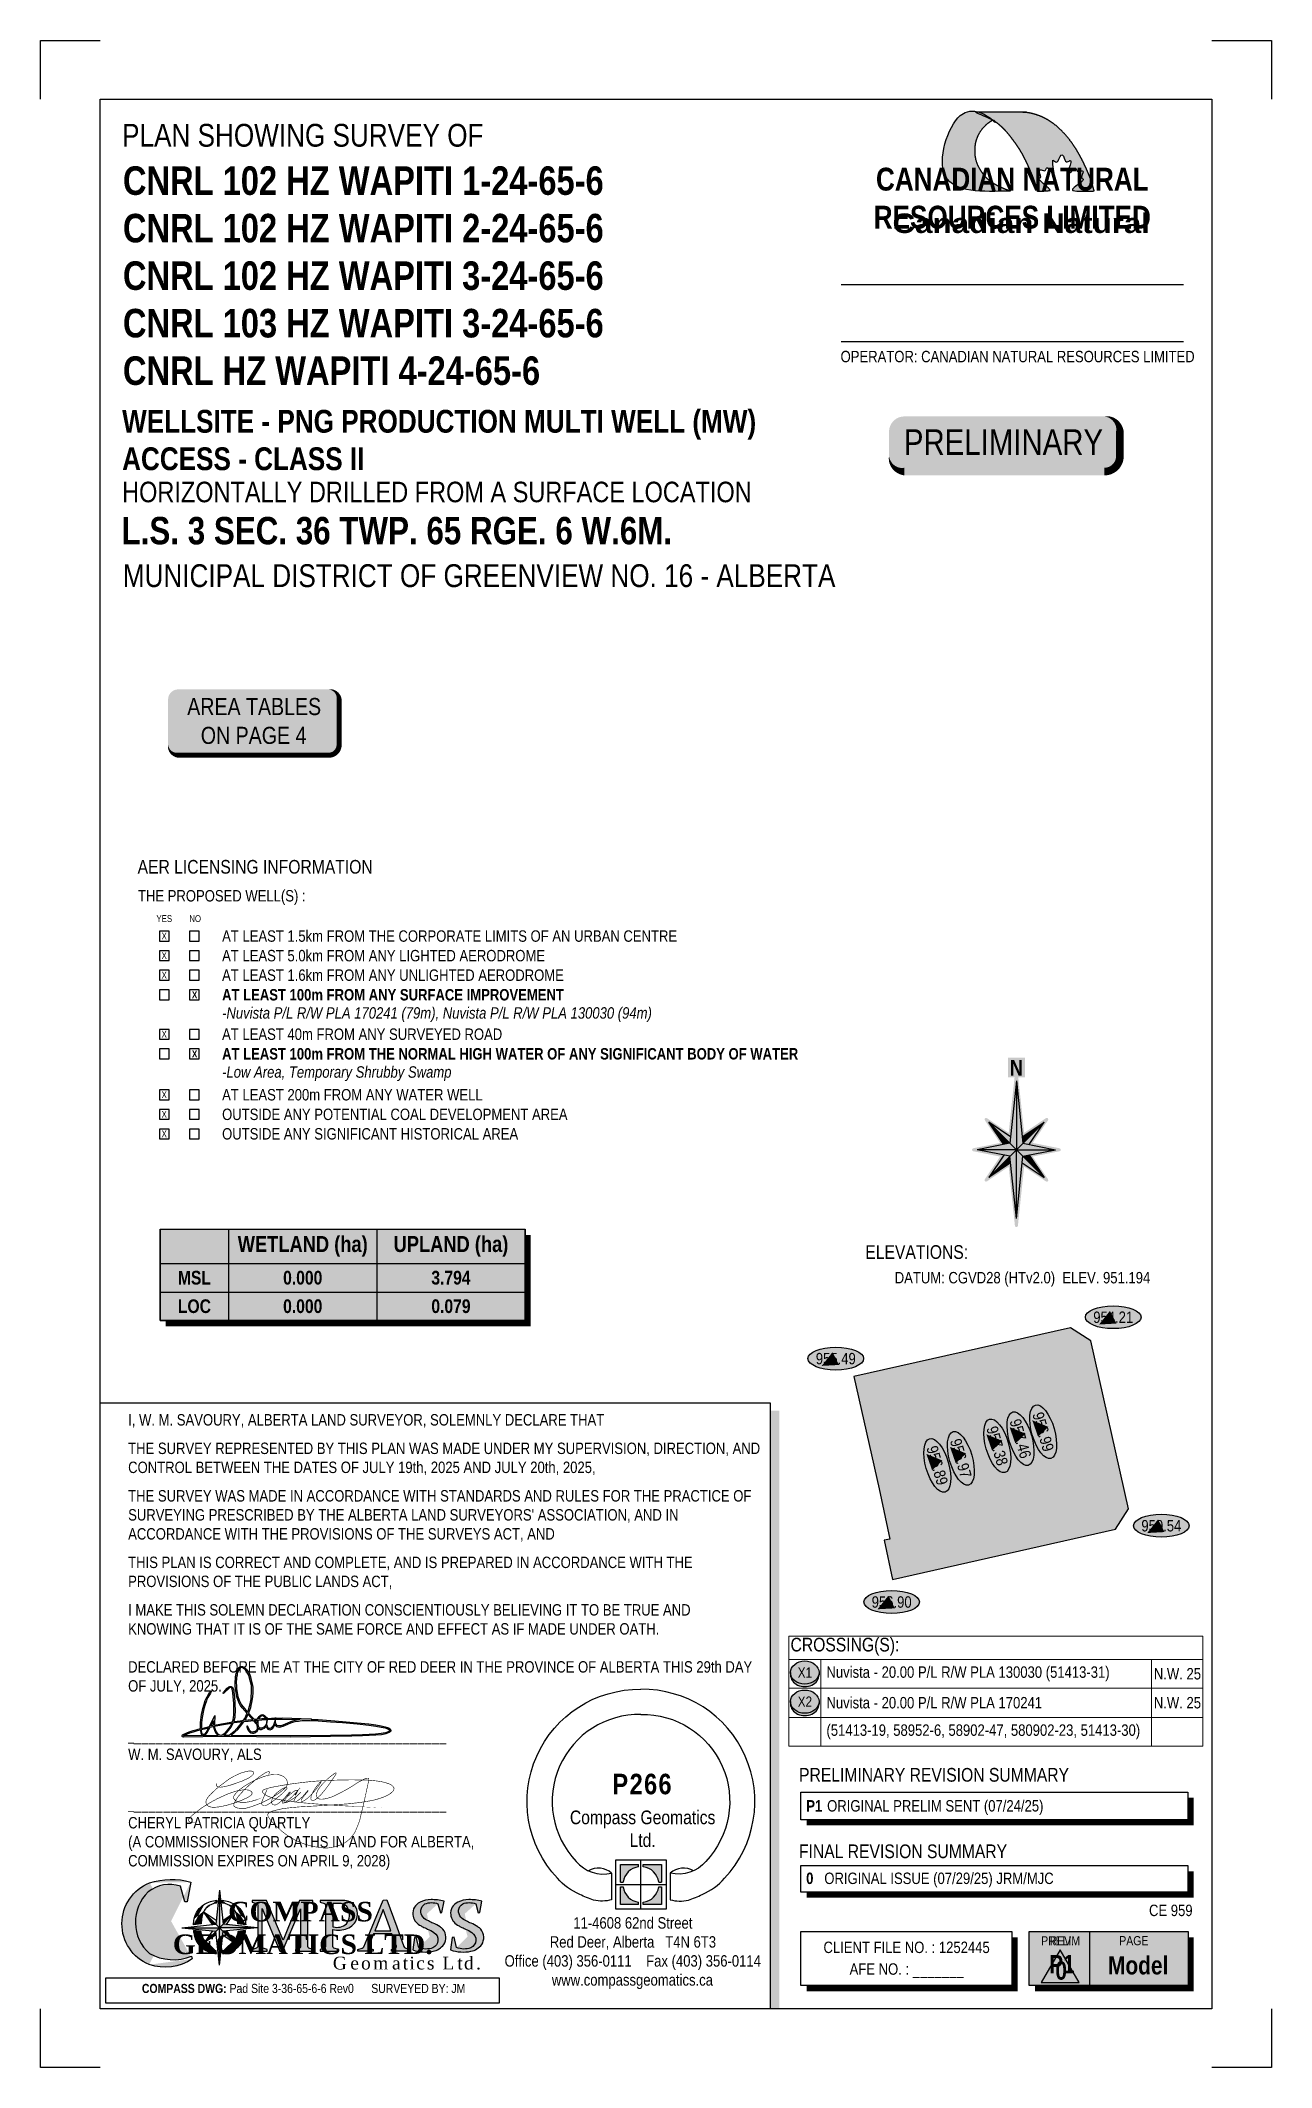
# Paper-space layout '1 of 7' of a CAD drawing. Extents: x -1122 to -42, y -10 to 1768.
import ezdxf
from ezdxf.enums import TextEntityAlignment as Align

# ---------------------------------------------------------------- set-up
doc = ezdxf.new("R2010")
doc.units = 0
doc.header["$LTSCALE"] = 5
doc.layers.get('Defpoints').update_dxf_attribs({"color": 9})
for name, color, linetype in [('AS-UNDERLAY-H', 141, 'Continuous'), ('CG-BORDER', 2, 'Continuous'), ('CG-LOGO', 7, 'Continuous'), ('CG-LOGO-T', 7, 'Continuous'), ('CG-NORTH', 7, 'Continuous'), ('CG-NOTES', 7, 'Continuous'), ('CG-PRELIM', 7, 'Continuous'), ('CG-REVISION', 7, 'Continuous'), ('L-BD', 7, 'Continuous'), ('P-CROSSINGS', 250, 'Continuous'), ('P-ELEVATION', 7, 'Continuous'), ('P-PROPOSED', 10, 'Continuous'), ('P-PROPOSED-H', 21, 'Continuous'), ('S-1', 1, 'Continuous'), ('S-2', 2, 'Continuous')]:
    doc.layers.add(name, color=color, linetype=linetype)
doc.layers.add('T-TIE-T', color=201, linetype='Continuous', lineweight=18)
doc.styles.add('0', font='ARIALN.TTF')
doc.styles.add('100L', font='ARIALN.TTF', dxfattribs={"height": 11})
doc.styles.add('240', font='ARIALN.TTF', dxfattribs={"height": 30})
doc.styles.add('80', font='ARIALN.TTF', dxfattribs={"height": 10})
doc.styles.add('80CG', font='ARIALN.TTF', dxfattribs={"height": 10})
doc.styles.add('80L', font='ARIALN.TTF', dxfattribs={"height": 10})
doc.styles.add('BOLD', font='ARIALNB.TTF')
doc.styles.add('Crossing', font='ARIALN.TTF', dxfattribs={"height": 10})
doc.styles.get("Standard").update_dxf_attribs({"font": 'ARIALN.TTF'})

psp = doc.layouts.new('1 of 7')

# ---------------------------------------------------------------- texts
at = {"layer": 'CG-LOGO-T', "insert": (-1006.5, 135.6), "char_height": 17.188, "attachment_point": 1, "style": '100L'}
psp.add_mtext_dynamic_manual_height_columns('\\pi49.236;{\\fBook Antiqua|b1|i0|c0|p18;COMPASS \\P\\pi0.66008;GEOMATICS LTD.}', width=225.527, gutter_width=55, heights=[0], dxfattribs=at)
at = {"layer": 'CG-NOTES', "color": 14, "style": '80'}
psp.add_text('AER LICENSING INFORMATION', height=12, dxfattribs=at).set_placement((-1036.7, 1037.5))
at = {"layer": 'CG-NOTES'}
for s, style, p in [('THE PROPOSED WELL(S) :', '80', (-1036.4, 1013.1)), ('CE 959', '80L', (-149.7, 123.1))]:
    psp.add_text(s, height=10, dxfattribs=dict(at, style=style)).set_placement(p)
for s, insert, char_height, width, attachment_point, style in [('PLAN SHOWING SURVEY OF', (-1050.3, 1695.2), 20, 641.493, 1, '80'), ('YES', (-1020.2, 1001.1), 6, 25.776, 1, '80'), ('NO', (-991.4, 1001.1), 6, 25.776, 1, '80'), ('{\\fArial Narrow|b0|i1|c0|p34;\\C240;-Nuvista P/L R/W PLA 170241 (79m), Nuvista P/L R/W PLA 130030 (94m)}', (-962.6, 913.8), 10, 505.323, 4, '80'), ('{\\fArial Narrow|b0|i1|c0|p34;\\C240;-Low Area, Temporary Shrubby Swamp}', (-962.6, 862), 10, 505.323, 4, '80'), ('{\\C14;ELEVATIONS:}', (-398.5, 711.6), 12, 87.085, 1, '80'), ('DATUM: CGVD28 (HTv2.0)  ELEV. 951.194', (-372.7, 688.1), 10, 272.246, 1, '80CG'), ("I, W. M. SAVOURY, ALBERTA LAND SURVEYOR, SOLEMNLY DECLARE THAT\\P{\\H0.5x; \\P}THE SURVEY REPRESENTED BY THIS PLAN WAS MADE UNDER MY SUPERVISION, DIRECTION, AND CONTROL BETWEEN THE DATES OF JULY 19th, 2025 AND JULY 20th, 2025,\\P{\\H0.5x; \\P}THE SURVEY WAS MADE IN ACCORDANCE WITH STANDARDS AND RULES FOR THE PRACTICE OF SURVEYING PRESCRIBED BY THE ALBERTA LAND SURVEYORS' ASSOCIATION, AND IN ACCORDANCE WITH THE PROVISIONS OF THE SURVEYS ACT, AND\\P{\\H0.5x; \\P}THIS PLAN IS CORRECT AND COMPLETE, AND IS PREPARED IN ACCORDANCE WITH THE PROVISIONS OF THE PUBLIC LANDS ACT,\\P{\\H0.5x; \\P}I MAKE THIS SOLEMN DECLARATION CONSCIENTIOUSLY BELIEVING IT TO BE TRUE AND\\PKNOWING THAT IT IS OF THE SAME FORCE AND EFFECT AS IF MADE UNDER OATH.\\P{\\H0.5x; }\\PDECLARED BEFORE ME AT THE CITY OF RED DEER IN THE PROVINCE OF ALBERTA THIS 29th DAY OF JULY, 2025.\\P{\\H0.8x;\\P\\P_}___________________________________________\\PW. M. SAVOURY, ALS\\P{\\H0.8x;\\P\\P_}___________________________________________\\PCHERYL PATRICIA QUARTLY\\P(A COMMISSIONER FOR OATHS IN AND FOR ALBERTA,\\PCOMMISSION EXPIRES ON APRIL 9, 2028)", (-1045, 563.4), 10, 557.17, 1, '80CG'), ('\\pi60.592;11-4608 62nd Street\\P\\pi39.985;Red Deer, Alberta   T4N 6T3\\P\\pi0.3399;Office (403) 356-0111    Fax (403) 356-0114\\P\\pi41.766;www.compassgeomatics.ca', (-715.2, 122.1), 10, 224.35, 1, '80'), ('\\pi27.309; {\\fArial Narrow|b1|i0|c0|p34;\\C14;COMPASS DWG:} Pad Site 3-36-65-6-6 Rev0      SURVEYED BY: JM', (-1062.8, 63.6), 8, 340.147, 1, '80')]:
    psp.add_mtext(s, dxfattribs=dict(at, insert=insert, char_height=char_height, width=width, attachment_point=attachment_point, style=style))
at = {"layer": 'CG-NOTES', "color": 14}
for s, insert, char_height, width, attachment_point, style in [('{\\fArial Narrow|b1|i0|c0|p34;CNRL 102 HZ WAPITI 1-24-65-6\\PCNRL 102 HZ WAPITI 2-24-65-6\\PCNRL 102 HZ WAPITI 3-24-65-6\\PCNRL 103 HZ WAPITI 3-24-65-6\\PCNRL HZ WAPITI 4-24-65-6}', (-1049.6, 1561.9), 25, 655.163, 4, '80'), ('L.S. 3 SEC. 36 TWP. 65 RGE. 6 W.6M.', (-1050.8, 1350.4), 24, 557.151, 1, 'BOLD')]:
    psp.add_mtext(s, dxfattribs=dict(at, insert=insert, char_height=char_height, width=width, attachment_point=attachment_point, style=style))
at = {"layer": 'CG-PRELIM', "insert": (-456.6, 253), "char_height": 12, "attachment_point": 1, "style": '80L'}
psp.add_mtext_dynamic_manual_height_columns('{\\C14;PRELIMINARY REVISION SUMMARY}', width=275.588, gutter_width=45, heights=[0], dxfattribs=at)

# ---------------------------------------------------------------- blocks, each defined once
blk = doc.blocks.new('*U71')
at = {"layer": 'CG-NOTES'}
for p, q in [((-339.4, 0), (0, 0)), ((-339.4, -22.4), (-339.4, 0)), ((0, 0), (0, -22.4)), ((-339.4, -23.2), (-339.4, -22.4)), ((0, -23.2), (-339.4, -23.2)), ((0, -22.4), (0, -23.2))]:
    blk.add_line(p, q, dxfattribs=at)
at = {"layer": 'CG-NOTES', "const_width": 5, "flags": 128}
for points in [[(2.5, -22.5), (2.5, -5)], [(2.5, -22.5), (2.5, -25.7), (-334.4, -25.7)]]:
    blk.add_lwpolyline(points, dxfattribs=at)
at = {"insert": (-341.1, 18.5), "char_height": 12, "attachment_point": 1, "style": '80L'}
blk.add_mtext_dynamic_manual_height_columns('{\\C14;FINAL REVISION SUMMARY}', width=182.551, gutter_width=45, heights=[0], dxfattribs=at)
blk = doc.blocks.new('*U111')
at = {"layer": 'CG-NOTES'}
blk.add_blockref('*U71', (339.4, 23.2), dxfattribs=at)
at = {"layer": 'CG-NOTES', "insert": (4.6, 4), "char_height": 10, "attachment_point": 7, "style": '80'}
blk.add_mtext_dynamic_manual_height_columns('{\\fArial Narrow|b1|i0|c0|p34;\\C14;0}   ORIGINAL ISSUE (07/29/25) JRM/MJC ', width=331.161, gutter_width=45, heights=[0], dxfattribs=at)
blk = doc.blocks.new('c_logo')
h = blk.add_hatch(color=256)
edge = h.paths.add_edge_path()
edge.add_arc((-141.8, -18.9), 63, 74.1661, 107.5113, ccw=False)
edge.add_line((-124.6, 41.7), (-127.8, 24.4))
edge.add_line((-127.8, 24.4), (-129.9, 24.3))
edge.add_line((-129.9, 24.3), (-133.7, 38))
edge.add_arc((-143.5, 10.5), 29.1, 70.3832, 129.1598)
edge.add_arc((-136.2, 6.6), 36.9, 134.0613, 228.3206)
edge.add_arc((-139.8, 16.8), 43.2, 241.0325, 291.7344)
edge.add_line((-123.8, -23.3), (-123.3, -25.7))
edge.add_arc((-147.3, 10.4), 43.4, 251.5179, 303.5841, ccw=False)
edge.add_arc((-146.1, 5.2), 38.8, 112.1026, 247.4698, ccw=False)
h = blk.add_hatch(color=256)
edge = h.paths.add_edge_path()
edge.add_arc((-89, 1.8), 33.4, 166.6682, 175.6601, ccw=False)
edge.add_arc((-102.3, 5.6), 19.6, 121.6531, 168.6953, ccw=False)
edge.add_arc((-99.6, 0.9), 25, 95.0736, 121.1383, ccw=False)
edge.add_line((-101.8, 25.8), (-102.1, 23.3))
edge.add_arc((-99.9, 6.4), 17.1, 97.444, 127.0912)
edge.add_arc((-98.7, 8.4), 16.4, 134.7148, 171.0442)
edge.add_arc((-73.8, 3.2), 41.8, 169.3159, 177.5034)
edge.add_line((-115.5, 5), (-122.3, 4.3))
at = {"linetype": 'Continuous'}
for points in [[(-99.4, 34.7), (-102.5, 4.9), (-99.4, 1.7)], [(-99.4, 1.7), (-132.4, 1.7), (-102.5, -1.4)], [(-112.7, 15), (-105.6, 4.5), (-102.5, 4.9)], [(-96.3, 4.9), (-99.4, 1.7), (-66.4, 1.7)], [(-96.3, -1.4), (-99.4, 1.7), (-99.4, -31.3)], [(-86.1, 15), (-96.6, 7.9), (-96.3, 4.9)], [(-102.2, -4.5), (-102.5, -1.4), (-112.7, -11.6)], [(-93.2, -1.1), (-96.3, -1.4), (-86.1, -11.6)]]:
    blk.add_hatch(color=14, dxfattribs=at).paths.add_polyline_path(points)
h = blk.add_hatch(color=256)
edge = h.paths.add_edge_path()
edge.add_arc((-99.1, 0.9), 25, 58.8617, 85.0803, ccw=False)
edge.add_arc((-96.4, 5.6), 19.6, 11.3047, 58.3469, ccw=False)
edge.add_arc((-109.7, 1.8), 33.4, 4.3278, 13.3318, ccw=False)
edge.add_line((-76.4, 4.3), (-83.2, 5))
edge.add_arc((-124.9, 3.2), 41.8, 2.487, 10.6841)
edge.add_arc((-100.1, 8.4), 16.4, 8.9558, 45.2852)
edge.add_arc((-98.8, 6.4), 17.1, 52.9088, 82.7833)
edge.add_line((-96.7, 23.3), (-97, 25.8))
h = blk.add_hatch(color=256)
edge = h.paths.add_edge_path()
edge.add_line((-48.6, 2.5), (-58.3, 25.6))
edge.add_line((-58.3, 25.6), (-70.6, 25.6))
edge.add_line((-70.6, 25.6), (-70.6, 24.2))
edge.add_line((-70.6, 24.2), (-66.8, 23))
edge.add_arc((-67.2, 21.6), 1.5, 0, 72.6157, ccw=False)
edge.add_line((-65.7, 21.6), (-65.7, 2.5))
edge.add_line((-65.7, 2.5), (-65.7, -14.9))
edge.add_arc((-67.2, -14.9), 1.5, -73.424, 0, ccw=False)
edge.add_line((-66.8, -16.3), (-70.5, -17.4))
edge.add_line((-70.5, -17.4), (-70.5, -18.9))
edge.add_line((-70.5, -18.9), (-57.6, -18.9))
edge.add_line((-57.6, -18.9), (-57.6, -17.5))
edge.add_line((-57.6, -17.5), (-61.1, -16.4))
edge.add_arc((-60.6, -15), 1.5, 180, 252.4646, ccw=False)
edge.add_line((-62.1, -15), (-62.1, 2.5))
edge.add_line((-62.1, 2.5), (-62.1, 18.4))
edge.add_line((-62.1, 18.4), (-46.4, -18.9))
edge.add_line((-46.4, -18.9), (-44.1, -18.9))
edge.add_line((-44.1, -18.9), (-35, 2.5))
edge.add_line((-35, 2.5), (-28.3, 18.3))
edge.add_line((-28.3, 18.3), (-28.3, 2.5))
edge.add_line((-28.3, 2.5), (-28.3, -15))
edge.add_arc((-29.8, -15), 1.5, -73.424, 0, ccw=False)
edge.add_line((-29.4, -16.4), (-32.7, -17.4))
edge.add_line((-32.7, -17.4), (-32.7, -18.9))
edge.add_line((-32.7, -18.9), (-17.3, -18.9))
edge.add_line((-17.3, -18.9), (-17.3, -17.5))
edge.add_line((-17.3, -17.5), (-21, -16.3))
edge.add_arc((-20.5, -14.9), 1.5, 180, 252.4646, ccw=False)
edge.add_line((-22, -14.9), (-22, 2.5))
edge.add_line((-22, 2.5), (-22, 21.7))
edge.add_arc((-20.5, 21.7), 1.5, 107.3843, 180, ccw=False)
edge.add_line((-21, 23.1), (-17.4, 24.2))
edge.add_line((-17.4, 24.2), (-17.4, 25.6))
edge.add_line((-17.4, 25.6), (-29.1, 25.6))
edge.add_line((-29.1, 25.6), (-38.8, 2.5))
edge.add_line((-38.8, 2.5), (-43.7, -9.1))
edge.add_line((-43.7, -9.1), (-48.6, 2.5))
h = blk.add_hatch(color=256)
h.paths.add_polyline_path([(7.6, 25.6), (-11.1, 25.6), (-11.1, 24.2), (-7.3, 23, -0.326805), (-6.3, 21.6), (-6.3, -14.9, -0.331803), (-7.4, -16.3), (-11.1, -17.4), (-11.1, -18.9), (5.3, -18.9), (5.3, -17.5), (1, -16.2, -0.327162), (0, -14.7), (0, 0, 0.135693), (12.6, 1, 0.518306), (18.8, 21.8, 0.201798)])
h.paths.add_polyline_path([(0, 22.9, -0.05909), (7.3, 22.8, -0.236459), (13.3, 18.7, -0.297964), (11.9, 5.1, -0.269959), (0.5, 2.5, -0.011455), (0, 2.6)], flags=16)
h = blk.add_hatch(color=256)
h.paths.add_polyline_path([(47.4, 26.1), (44.1, 25.8), (34.4, 2.5), (27.1, -15, -0.225541), (25.7, -16.2), (21.8, -17.4), (21.8, -18.9), (34.7, -18.9), (35.3, -18.9), (35.3, -17.5), (32.4, -16.6, -0.43446), (31.4, -14.6), (35.8, -3.6), (51.8, -3.6), (55.7, -14.5, -0.430441), (54.7, -16.5), (51.5, -17.4), (51.5, -18.9), (67.8, -18.9), (67.8, -17.5), (63.9, -16.3, -0.232291), (62.4, -14.9), (56.1, 2.5)])
h.paths.add_polyline_path([(44.1, 17.7), (49.6, 2.5), (50.9, -1.1), (36.8, -1.1), (38.2, 2.5)], flags=16)
h = blk.add_hatch(color=256)
edge = h.paths.add_edge_path()
edge.add_arc((103.3, 50.8), 54.1, 243.1997, 248.1345)
edge.add_arc((69.9, -30.2), 33.5, 55.7647, 66.7239, ccw=False)
edge.add_arc((84.5, -9), 7.7, -65.6478, 57.1428, ccw=False)
edge.add_arc((81.8, 0.7), 17.7, 248.3428, 289.4425, ccw=False)
edge.add_line((75.3, -15.8), (73.1, -6.7))
edge.add_line((73.1, -6.7), (71.7, -6.9))
edge.add_line((71.7, -6.9), (70.1, -17.8))
edge.add_arc((81.2, 14.2), 33.9, 250.8905, 281.4155)
edge.add_arc((84.6, -3.1), 16.2, 281.7683, 321.9948)
edge.add_arc((87.3, -7), 11.8, 328.8789, 398.35)
edge.add_arc((79.7, -17.6), 24.7, 46.7096, 54.4302)
edge.add_arc((79.7, -17.6), 24.7, 54.4302, 70.3091)
edge.add_arc((139.4, 119.6), 125, 243.6166, 245.7228, ccw=False)
edge.add_arc((89.5, 20.6), 14.2, 223.2297, 246.3738, ccw=False)
edge.add_arc((84.7, 16.1), 7.62, 121.2723, 223.353, ccw=False)
edge.add_arc((86.6, 7.5), 16.2, 69.6826, 111.1397, ccw=False)
edge.add_line((92.2, 22.7), (94.3, 14.7))
edge.add_line((94.3, 14.7), (95.6, 14.9))
edge.add_line((95.6, 14.9), (97.6, 24.9))
edge.add_arc((87.2, -14.4), 40.7, 75.2956, 91.6843)
edge.add_arc((86, 5.6), 20.7, 89.7518, 117.221)
edge.add_arc((80.5, 14.4), 10.4, 112.8657, 186.9967)
edge.add_arc((81.9, 14.2), 11.8, 185.0082, 240.0685)
edge.add_arc((103.3, 50.8), 54.1, 239.829, 243.1997)
h = blk.add_hatch(color=256)
edge = h.paths.add_edge_path()
edge.add_arc((136.5, 50.8), 54.1, 243.1997, 248.1345)
edge.add_arc((103.1, -30.2), 33.5, 55.7647, 66.7239, ccw=False)
edge.add_arc((117.7, -9), 7.7, -65.6478, 57.1428, ccw=False)
edge.add_arc((115, 0.7), 17.7, 248.3428, 289.4425, ccw=False)
edge.add_line((108.5, -15.8), (106.3, -6.7))
edge.add_line((106.3, -6.7), (104.8, -6.9))
edge.add_line((104.8, -6.9), (103.3, -17.8))
edge.add_arc((114.4, 14.2), 33.9, 250.8905, 281.4155)
edge.add_arc((117.8, -3.1), 16.2, 281.7683, 321.9948)
edge.add_arc((120.5, -7), 11.8, 328.8789, 398.35)
edge.add_arc((112.8, -17.6), 24.7, 46.7096, 54.4302)
edge.add_arc((112.8, -17.6), 24.7, 54.4302, 70.3091)
edge.add_arc((172.5, 119.6), 125, 243.6166, 245.7228, ccw=False)
edge.add_arc((122.7, 20.6), 14.2, 223.2297, 246.3738, ccw=False)
edge.add_arc((117.9, 16.1), 7.62, 121.2723, 223.353, ccw=False)
edge.add_arc((119.8, 7.5), 16.2, 69.6826, 111.1397, ccw=False)
edge.add_line((125.4, 22.7), (127.5, 14.7))
edge.add_line((127.5, 14.7), (128.8, 14.9))
edge.add_line((128.8, 14.9), (130.8, 24.9))
edge.add_arc((120.4, -14.4), 40.7, 75.2956, 91.6843)
edge.add_arc((119.2, 5.6), 20.7, 89.7518, 117.221)
edge.add_arc((113.7, 14.4), 10.4, 112.8657, 186.9967)
edge.add_arc((115.1, 14.2), 11.8, 185.0082, 240.0685)
edge.add_arc((136.5, 50.8), 54.1, 239.829, 243.1997)
h = blk.add_hatch(color=256)
edge = h.paths.add_edge_path()
edge.add_arc((-89, 3), 33.4, 186.7164, 193.3318)
edge.add_arc((-102.3, -0.8), 19.6, 191.3047, 238.3469)
edge.add_arc((-99.6, 3.9), 25, 238.8617, 264.5936)
edge.add_line((-102, -21), (-102.2, -18.5))
edge.add_arc((-99.9, -1.6), 17.1, 232.9088, 262.0641, ccw=False)
edge.add_arc((-98.7, -3.6), 16.4, 188.9558, 225.2852, ccw=False)
edge.add_arc((-73.8, 1.6), 41.8, 184.3813, 190.6841, ccw=False)
edge.add_line((-115.5, -1.6), (-122.2, -0.9))
h = blk.add_hatch(color=256)
edge = h.paths.add_edge_path()
edge.add_arc((-124.9, 1.6), 41.8, 349.3159, 355.6284, ccw=False)
edge.add_arc((-100.1, -3.6), 16.4, 314.7148, 351.0442, ccw=False)
edge.add_arc((-98.8, -1.6), 17.1, 277.7082, 307.0912, ccw=False)
edge.add_line((-96.5, -18.5), (-96.8, -21))
edge.add_arc((-99.1, 3.9), 25, 275.2524, 301.1383)
edge.add_arc((-96.4, -0.8), 19.6, 301.6531, 348.6953)
edge.add_arc((-109.7, 3), 33.4, 346.6682, 353.2958)
edge.add_line((-76.6, -0.9), (-83.3, -1.6))
at = {"color": 14, "linetype": 'Continuous'}
for p, q in [((-99.4, 34.7), (-102.5, 4.9)), ((-99.4, 34.7), (-99.4, 1.7)), ((-99.4, 34.7), (-96.3, 4.9)), ((-132.4, 1.7), (-102.5, 4.9)), ((-132.4, 1.7), (-102.5, -1.4)), ((-132.4, 1.7), (-99.4, 1.7)), ((-99.4, 1.7), (-112.7, 15)), ((-105.6, 4.5), (-112.7, 15)), ((-102.2, 7.9), (-112.7, 15)), ((-99.4, 1.7), (-112.7, -11.6)), ((-99.4, 1.7), (-86.1, 15)), ((-66.4, 1.7), (-99.4, 1.7)), ((-99.4, 1.7), (-86.1, -11.6)), ((-99.4, -31.3), (-99.4, 1.7)), ((-96.6, 7.9), (-86.1, 15)), ((-66.4, 1.7), (-96.3, 4.9)), ((-66.4, 1.7), (-96.3, -1.4)), ((-93.2, 4.5), (-86.1, 15)), ((-105.6, -1.1), (-112.7, -11.6)), ((-102.2, -4.5), (-112.7, -11.6)), ((-99.4, -31.3), (-102.5, -1.4)), ((-99.4, -31.3), (-96.3, -1.4)), ((-96.6, -4.5), (-86.1, -11.6)), ((-93.2, -1.1), (-86.1, -11.6))]:
    blk.add_line(p, q, dxfattribs=at)
at = {"flags": 128}
for points in [[(-160.8, 41.1, -0.146532), (-124.6, 41.7), (-127.8, 24.4), (-129.9, 24.3), (-133.7, 38, 0.262236), (-161.9, 33.1, 0.436158), (-160.8, -21, 0.22491), (-123.8, -23.3), (-123.3, -25.7, -0.231173), (-161, -30.7, -0.670499)], [(-122.3, 4.3, -0.039254), (-121.5, 9.5, -0.208192), (-112.6, 22.3, -0.114221), (-101.8, 25.8), (-102.1, 23.3, 0.130087), (-110.2, 20, 0.159858), (-114.8, 10.9, 0.03574), (-115.5, 5)], [(-97, 25.8, -0.114902), (-86.2, 22.3, -0.208192), (-77.2, 9.5, -0.039307), (-76.4, 4.3), (-83.2, 5, 0.035782), (-83.9, 10.9, 0.159858), (-88.5, 20, 0.131095), (-96.7, 23.3)], [(-48.6, 2.5), (-58.3, 25.6), (-70.6, 25.6), (-70.6, 24.2), (-66.8, 23, -0.327892), (-65.7, 21.6), (-65.7, 2.5), (-65.7, -14.9, -0.331803), (-66.8, -16.3), (-70.5, -17.4), (-70.5, -18.9), (-57.6, -18.9), (-57.6, -17.5), (-61.1, -16.4, -0.327162), (-62.1, -15), (-62.1, 2.5), (-62.1, 18.4), (-46.4, -18.9), (-44.1, -18.9), (-35, 2.5), (-28.3, 18.3), (-28.3, 2.5), (-28.3, -15, -0.331803), (-29.4, -16.4), (-32.7, -17.4), (-32.7, -18.9), (-17.3, -18.9), (-17.3, -17.5), (-21, -16.3, -0.327162), (-22, -14.9), (-22, 2.5), (-22, 21.7, -0.327892), (-21, 23.1), (-17.4, 24.2), (-17.4, 25.6), (-29.1, 25.6), (-38.8, 2.5), (-43.7, -9.1)], [(78.9, 2.5, 0.021535), (83.1, 0.5, -0.047855), (88.7, -2.5, -0.593701), (87.7, -16, -0.181278), (75.3, -15.8), (73.1, -6.7), (71.7, -6.9), (70.1, -17.8, 0.133984), (87.9, -19, 0.177346), (97.4, -13.1, 0.312763), (96.6, 0.4, 0.0337), (94, 2.5, 0.069396), (88, 5.6, -0.00919), (83.8, 7.6, -0.10133), (79.2, 10.9, -0.477408), (80.8, 22.6, -0.18289), (92.2, 22.7), (94.3, 14.7), (95.6, 14.9), (97.6, 24.9, 0.071631), (86.1, 26.3, 0.120434), (76.5, 24, 0.335231), (70.2, 13.1, 0.244978), (76.1, 4, 0.014709)], [(112.1, 2.5, 0.021535), (116.3, 0.5, -0.047855), (121.9, -2.5, -0.593701), (120.9, -16, -0.181278), (108.5, -15.8), (106.3, -6.7), (104.8, -6.9), (103.3, -17.8, 0.133984), (121.1, -19, 0.177346), (130.6, -13.1, 0.312763), (129.8, 0.4, 0.0337), (127.2, 2.5, 0.069396), (121.2, 5.6, -0.00919), (117, 7.6, -0.10133), (112.4, 10.9, -0.477408), (113.9, 22.6, -0.18289), (125.4, 22.7), (127.5, 14.7), (128.8, 14.9), (130.8, 24.9, 0.071631), (119.2, 26.3, 0.120434), (109.7, 24, 0.335231), (103.4, 13.1, 0.244978), (109.3, 4, 0.014709)], [(-122.2, -0.9, 0.028873), (-121.5, -4.7, 0.208192), (-112.6, -17.5, 0.11275), (-102, -21), (-102.2, -18.5, -0.127905), (-110.2, -15.2, -0.159858), (-114.8, -6.1, -0.027508), (-115.5, -1.6)], [(-83.3, -1.6, -0.02755), (-83.9, -6.1, -0.159858), (-88.5, -15.2, -0.128915), (-96.5, -18.5), (-96.8, -21, 0.113431), (-86.2, -17.5, 0.208192), (-77.2, -4.7, 0.028926), (-76.6, -0.9)]]:
    blk.add_lwpolyline(points, format="xyb", close=True, dxfattribs=at)
for points in [[(-11.1, -18.9), (5.3, -18.9), (5.3, -17.5), (1, -16.2, -0.327162), (0, -14.7), (0, 0, 0.135693), (12.6, 1, 0.518306), (18.8, 21.8, 0.201798), (7.6, 25.6), (-11.1, 25.6), (-11.1, 24.2), (-7.3, 23, -0.326805), (-6.3, 21.6), (-6.3, -14.9, -0.331803), (-7.4, -16.3), (-11.1, -17.4), (-11.1, -18.9), (1.8, -18.9)], [(0.5, 2.5, 0.269959), (11.9, 5.1, 0.297964), (13.3, 18.7, 0.236459), (7.3, 22.8, 0.05909), (0, 22.9), (0, 2.6, 0.011455), (0.5, 2.5, 0.011455)], [(34.7, -18.9), (21.8, -18.9), (21.8, -17.4), (25.7, -16.2, 0.225541), (27.1, -15), (34.4, 2.5), (44.1, 25.8), (47.4, 26.1), (56.1, 2.5), (62.4, -14.9, 0.232291), (63.9, -16.3), (67.8, -17.5), (67.8, -18.9), (51.5, -18.9), (51.5, -17.4), (54.7, -16.5, 0.430441), (55.7, -14.5), (51.8, -3.6), (35.8, -3.6), (31.4, -14.6, 0.43446), (32.4, -16.6), (35.3, -17.5), (35.3, -18.9), (21.8, -18.9)]]:
    blk.add_lwpolyline(points, format="xyb", dxfattribs=at)
blk.add_lwpolyline([(50.9, -1.1), (49.6, 2.5), (44.1, 17.7), (38.2, 2.5), (36.8, -1.1)], close=True, dxfattribs=at)
at = {"insert": (0, -23.7), "char_height": 11.25, "width": 132.416, "attachment_point": 1, "style": '80CG'}
blk.add_mtext('{\\fBook Antiqua|b0|i0|c0|p18;\\T1.25;Geomatics Ltd.}', dxfattribs=at)
blk = doc.blocks.new('STAMP')
at = {"linetype": 'Continuous'}
h = blk.add_hatch(color=256, dxfattribs=at)
h.dxf.hatch_style = 1
h.paths.add_polyline_path([(-3.5, -57.3), (-3.5, -55.2), (-19.4, -55.2), (-19.4, -70.8), (-17, -70.8, -0.341095)])
h.paths.add_polyline_path([(14.1, -70.8), (16.5, -70.8), (16.5, -55.2), (0.5, -55.2), (0.5, -57.3, -0.341095)])
h.paths.add_polyline_path([(0.5, -88.4), (0.5, -90.4), (16.5, -90.4), (16.5, -74.8), (14.1, -74.8, -0.341095)])
h.paths.add_polyline_path([(-17, -74.8), (-19.4, -74.8), (-19.4, -90.4), (-3.5, -90.4), (-3.5, -88.4, -0.341095)])
for p, q in [((-1.5, -94.4), (-1.5, -51.2)), ((-19.4, -70.8), (-17, -70.8)), ((-3.5, -57.3), (-3.5, -55.2)), ((0.5, -57.3), (0.5, -55.2)), ((14.1, -70.8), (16.5, -70.8)), ((-23.4, -72.8), (20.5, -72.8)), ((-19.4, -74.8), (-17, -74.8)), ((-3.5, -90.4), (-3.5, -88.4)), ((0.5, -90.4), (0.5, -88.4)), ((14.1, -74.8), (16.5, -74.8))]:
    blk.add_line(p, q, dxfattribs=at)
at = {"linetype": 'Continuous', "flags": 128}
for points in [[(-1.5, 76.4, 0.665153), (-58.4, -52.5, 0.284669), (-27.2, -62.8), (-27.2, -86.2, -0.121434), (-43, -86.6, -0.034119), (-55.1, -81.5, -0.115846), (-74.8, -67.2, -0.661414), (-1.5, 98.4, 0.661414)], [(-1.5, 76.4, -0.665153), (55.5, -52.5, -0.284669), (24.2, -62.8), (24.2, -86.2, 0.121434), (40.1, -86.6, 0.034119), (52.2, -81.5, 0.115846), (71.9, -67.2, 0.661414), (-1.5, 98.4, -0.661414)]]:
    blk.add_lwpolyline(points, format="xyb", dxfattribs=at)
at = {"linetype": 'Continuous'}
blk.add_lwpolyline([(20.5, -94.4), (-23.4, -94.4), (-23.4, -51.2), (20.5, -51.2)], close=True, dxfattribs=at)
for points in [[(-19.4, -70.8), (-19.4, -55.2), (-3.5, -55.2)], [(0.5, -55.2), (16.5, -55.2), (16.5, -70.8)], [(-3.5, -90.4), (-19.4, -90.4), (-19.4, -74.8)], [(16.5, -74.8), (16.5, -90.4), (0.5, -90.4)]]:
    blk.add_lwpolyline(points, dxfattribs=at)
for centre, radius, start, end in [((-38.8, -76.5), 18, 49.7767, 119.1818), ((-1.5, -72.8), 15.7, 97.3315, 172.6685), ((-1.5, -72.8), 15.7, 7.3315, 82.6685), ((35.9, -76.5), 18, 60.8182, 130.2233), ((-1.5, -72.8), 15.7, 187.3315, 262.6685), ((-1.5, -72.8), 15.7, 277.3315, 352.6685)]:
    blk.add_arc(centre, radius, start, end, dxfattribs=at)
at = {"linetype": 'Continuous', "attachment_point": 5, "style": '80CG'}
for s, width, insert, char_height in [('{\\fArial Narrow|b1|i0|c0|p34;\\T1.1;P266}', 51.54, (0, 15.2), 18), ('Compass Geomatics\\PLtd.', 127.184, (0, -24), 12)]:
    blk.add_mtext_dynamic_manual_height_columns(s, width=width, gutter_width=45, heights=[0], dxfattribs=dict(at, insert=insert, char_height=char_height))
blk = doc.blocks.new('wsborder')
at = {"layer": 'Defpoints'}
for p, q in [((0, 1778), (52.2, 1778)), ((0, 1726.5), (0, 1778)), ((1027.2, 1778), (1079.5, 1778)), ((1079.5, 1778), (1079.5, 1726.5)), ((0, 0), (0, 51.5)), ((1079.5, 51.5), (1079.5, 0)), ((52.2, 0), (0, 0)), ((1079.5, 0), (1027.2, 0))]:
    blk.add_line(p, q, dxfattribs=at)
at = {"layer": 'S-1'}
for p, q in [((0, 1778), (0, 1778)), ((1079.5, 1778), (1079.5, 1778)), ((0, 0), (0, 0)), ((1079.5, 0), (1079.5, 0))]:
    blk.add_line(p, q, dxfattribs=at)
at = {"layer": 'S-2'}
blk.add_lwpolyline([(1027.2, 51.5), (52.2, 51.5), (52.2, 1726.5), (1027.2, 1726.5)], close=True, dxfattribs=at)
at = {"style": '80', "flags": 1}
blk.add_attdef('PAGENUMBER', (52.2, 51.5), '', height=10, rotation=90, dxfattribs=at)
blk = doc.blocks.new('xing')
h = blk.add_hatch(color=50)
h.dxf.hatch_style = 1
edge = h.paths.add_edge_path()
edge.add_ellipse((-0.5, 0.4), major_axis=(-12.5, 0), ratio=0.816297, start_angle=0, end_angle=360)
h = blk.add_hatch(color=250)
h.dxf.hatch_style = 1
edge = h.paths.add_edge_path()
edge.add_ellipse((-0.5, -1.7), major_axis=(-12.5, 0), ratio=0.816297, start_angle=0, end_angle=180)
edge.add_line((12, -1.7), (12, 0.4))
edge.add_ellipse((-0.5, 0.4), major_axis=(-12.5, 0), ratio=0.816297, start_angle=0, end_angle=180, ccw=False)
edge.add_line((-13, 0.4), (-13, -1.7))
at = {"color": 250}
blk.add_ellipse((-0.5, 0.4), major_axis=(-12.5, 0), ratio=0.816297, dxfattribs=at)
blk.add_ellipse((-0.5, -1.7), major_axis=(-12.5, 0), ratio=0.816297, start_param=0, end_param=3.141593, dxfattribs=at)
at = {"layer": 'P-CROSSINGS'}
for p, q in [((-13, 0.4), (-13, -1.7)), ((12, 0.4), (12, -1.7))]:
    blk.add_line(p, q, dxfattribs=at)
at = {"color": 250, "style": 'Crossing'}
blk.add_attdef('CROSSING', text='', height=9, dxfattribs=at).set_placement((-0.4, 0.4), align=Align.MIDDLE_CENTER)
blk = doc.blocks.new('*T120')
at = {"layer": 'Defpoints', "color": 8, "linetype": 'ByBlock', "lineweight": 0, "transparency": 16777216}
for p, q in [((0, 0), (363, 0)), ((0, 0), (0, -96.7)), ((363, 0), (363, -96.7)), ((0, -20.4), (363, -20.4)), ((28, -20.4), (28, -96.7)), ((318, -20.4), (318, -96.7)), ((0, -45.8), (363, -45.8)), ((0, -71.3), (363, -71.3)), ((0, -96.7), (363, -96.7))]:
    blk.add_line(p, q, dxfattribs=at)
at = {"layer": 'CG-NOTES', "color": 0, "linetype": 'Continuous', "transparency": 16777216}
for p, values in [((14.5, -32.4, 0), {'CROSSING': 'X1'}), ((14.5, -57.9, 0), {'CROSSING': 'X2'})]:
    blk.add_blockref('xing', p, dxfattribs=at).add_auto_attribs(values)
for s, insert, char_height, width, attachment_point in [('{\\C14;CROSSING(S):}', (1.5, -1.5), 12, 360, 1), ('Nuvista - 20.00 P/L R/W PLA 130030 (51413-31)', (33, -33.1), 10, 280, 4), ('{\\C256;N.W. 25}', (361.5, -33.1), 10, 42, 6), ('Nuvista - 20.00 P/L R/W PLA 170241', (33, -58.5), 10, 280, 4), ('{\\C256;N.W. 25}', (361.5, -58.5), 10, 42, 6), ('(51413-19, 58952-6, 58902-47, 580902-23, 51413-30)', (33, -84), 10, 280, 4)]:
    blk.add_mtext(s, dxfattribs=dict(at, insert=insert, char_height=char_height, width=width, attachment_point=attachment_point))
blk = doc.blocks.new('*U110')
h = blk.add_hatch(color=50)
edge = h.paths.add_edge_path()
edge.add_line((-39, -11.5), (39, -11.5))
edge.add_arc((39, -5.5), 6, 270, 360)
edge.add_line((45, -5.5), (45, 4))
edge.add_arc((39, 4), 6, 0, 90)
edge.add_line((39, 10), (-39, 10))
edge.add_arc((-39, 4), 6, 90, 180)
edge.add_line((-45, 4), (-45, -5.5))
edge.add_arc((-39, -5.5), 6, 180, 270)
at = {"flags": 128}
blk.add_lwpolyline([(-39, -11.5, 3, 3, 0), (39, -11.5, 3, 3, 0.414214), (45, -5.5, 3, 3, 0), (45, 4, 3, 0, 0.414214), (39, 10, 0, 0, 0), (-39, 10, 0, 0, 0.414214), (-45, 4, 0, 0, 0), (-45, -5.5, 0, 3, 0.414214)], format="xyseb", close=True, dxfattribs=at)
at = {"style": '80'}
blk.add_attdef('ENTER_TEXT_001', (-26.85, -4.92), '', height=10, dxfattribs=at)
blk = doc.blocks.new('FileNumbers')
at = {"layer": 'CG-NOTES', "flags": 128}
blk.add_lwpolyline([(0, -47.4), (0, 0), (185.1, 0), (185.1, -47.4)], close=True, dxfattribs=at)
at = {"layer": 'CG-NOTES', "const_width": 5, "flags": 128}
blk.add_lwpolyline([(187.6, -5), (187.6, -49.9), (5, -49.9)], dxfattribs=at)
at = {"layer": 'CG-NOTES', "char_height": 10, "attachment_point": 5, "style": '80'}
for s, width, insert in [('CLIENT FILE NO. : 1252445', 184.776, (92.7, -13.9)), ('AFE NO. : _______', 184.866, (92.7, -34.3))]:
    blk.add_mtext_dynamic_manual_height_columns(s, width=width, gutter_width=45, heights=[0], dxfattribs=dict(at, insert=insert))
blk = doc.blocks.new('*U109')
at = {"layer": 'CG-NOTES'}
for p, q in [((-172.8, 20.7), (166.6, 20.7)), ((-172.8, -1.7), (-172.8, 20.7)), ((166.6, 20.7), (166.6, -1.7)), ((-172.8, -3.6), (-172.8, -1.7)), ((166.6, -3.6), (-172.8, -3.6)), ((166.6, -1.7), (166.6, -3.6))]:
    blk.add_line(p, q, dxfattribs=at)
at = {"layer": 'CG-NOTES', "const_width": 5, "flags": 128}
for points in [[(169.1, -1.8), (169.1, 15.7)], [(169.1, -1.8), (169.1, -6.1), (-167.8, -6.1)]]:
    blk.add_lwpolyline(points, dxfattribs=at)
blk = doc.blocks.new('NORTH')
h = blk.add_hatch(color=141)
h.dxf.hatch_style = 1
edge = h.paths.add_edge_path()
edge.add_line((-2.5, 97.8), (-11.3, 97.8))
edge.add_line((-11.3, 97.8), (-11.3, 124.5))
edge.add_line((-11.3, 124.5), (11.4, 124.5))
edge.add_line((11.4, 124.5), (11.4, 97.8))
edge.add_line((11.4, 97.8), (2.5, 97.8))
edge.add_line((2.5, 97.8), (10.4, 22.8))
edge.add_line((10.4, 22.8), (39.9, 42.7))
edge.add_arc((41, 41), 2, -34, 124, ccw=False)
edge.add_line((42.7, 39.9), (22, 9.2))
edge.add_line((22, 9.2), (58.3, 2))
edge.add_arc((57.9, 0), 2, -78.6499, 78.6499, ccw=False)
edge.add_line((58.3, -2), (22, -9.2))
edge.add_line((22, -9.2), (42.7, -39.9))
edge.add_arc((41, -41), 2, -124, 34, ccw=False)
edge.add_line((39.9, -42.7), (10.4, -22.8))
edge.add_line((10.4, -22.8), (2, -102.6))
edge.add_arc((0, -102.4), 2, 186, 354, ccw=False)
edge.add_line((-2, -102.6), (-10.4, -22.8))
edge.add_line((-10.4, -22.8), (-39.9, -42.7))
edge.add_arc((-41, -41), 2, 146, 304, ccw=False)
edge.add_line((-42.7, -39.9), (-22, -9.2))
edge.add_line((-22, -9.2), (-58.3, -2))
edge.add_arc((-57.9, 0), 2, 101.3501, 258.6499, ccw=False)
edge.add_line((-58.3, 2), (-22, 9.2))
edge.add_line((-22, 9.2), (-42.7, 39.9))
edge.add_arc((-41, 41), 2, 56, 214, ccw=False)
edge.add_line((-39.9, 42.7), (-10.4, 22.8))
edge.add_line((-10.4, 22.8), (-2.5, 97.8))
at = {"linetype": 'Continuous'}
for points in [[(0, 92.8), (-8.8, 8.8), (0, 0)], [(-37.3, 37.3), (-17, 7.2), (-8.8, 8.8)], [(37.3, 37.3), (7.9, 17.5), (8.8, 8.8)], [(0, 0), (-52.8, 0), (-8.8, -8.8)], [(8.8, 8.8), (0, 0), (52.8, 0)], [(8.8, -8.8), (0, 0), (0, -92.8)], [(-7.9, -17.5), (-8.8, -8.8), (-37.3, -37.3)], [(17, -7.2), (8.8, -8.8), (37.3, -37.3)]]:
    blk.add_hatch(color=14, dxfattribs=at).paths.add_polyline_path(points)
at = {"color": 14, "linetype": 'Continuous'}
for p, q in [((0, 92.8), (-8.8, 8.8)), ((0, 92.8), (0, 0)), ((0, 92.8), (8.8, 8.8)), ((0, 0), (-37.3, 37.3)), ((-17, 7.2), (-37.3, 37.3)), ((-7.9, 17.5), (-37.3, 37.3)), ((0, 0), (37.3, 37.3)), ((7.9, 17.5), (37.3, 37.3)), ((17, 7.2), (37.3, 37.3)), ((-8.8, 8.8), (-52.8, 0)), ((0, 0), (-52.8, 0)), ((0, 0), (-37.3, -37.3)), ((0, 0), (37.3, -37.3)), ((0, -92.8), (0, 0)), ((0, 0), (52.8, 0)), ((8.8, 8.8), (52.8, 0)), ((-8.8, -8.8), (-52.8, 0)), ((-17, -7.2), (-37.3, -37.3)), ((-7.9, -17.5), (-37.3, -37.3)), ((0, -92.8), (-8.8, -8.8)), ((0, -92.8), (8.8, -8.8)), ((7.9, -17.5), (37.3, -37.3)), ((8.8, -8.8), (52.8, 0)), ((16.9, -7), (17, -7.2)), ((17, -7.2), (37.3, -37.3))]:
    blk.add_line(p, q, dxfattribs=at)
at = {"color": 14, "style": 'BOLD'}
blk.add_text('N', height=21.1, dxfattribs=at).set_placement((0, 110.6), align=Align.MIDDLE_CENTER)
blk = doc.blocks.new('rev')
at = {"layer": 'AS-UNDERLAY-H'}
h = blk.add_hatch(color=256, dxfattribs=at)
h.dxf.hatch_style = 1
h.paths.add_polyline_path([(-71.5, -23.2), (-71.5, 24.2), (67.8, 24.2), (67.8, -23.2)])
blk.add_line((-18.5, 24.2), (-18.5, -23.2))
at = {"color": 5, "flags": 128}
blk.add_lwpolyline([(-44.4, 8.2), (-60.9, -20.4), (-27.8, -20.4)], close=True, dxfattribs=at)
at = {"layer": 'CG-NOTES', "flags": 128}
blk.add_lwpolyline([(-71.5, -23.2), (-71.5, 24.2), (67.8, 24.2), (67.8, -23.2)], close=True, dxfattribs=at)
at = {"layer": 'CG-NOTES', "const_width": 5, "flags": 128}
blk.add_lwpolyline([(70.3, 19.2), (70.3, -25.7), (-66.5, -25.7)], dxfattribs=at)
at = {"attachment_point": 1}
for s, width, insert, char_height, style in [('\\pi4.196;REV.', 28.288, (-57.7, 20.1), 8, '80L'), ('\\pi3.528;PAGE', 31.329, (4, 20.2), 8, '80L'), ('\\pi5.3462;{\\fArial Narrow|b1|i0|c0|p34;\\C14;0}', 19.216, (-53.9, -2), 16, '80')]:
    blk.add_mtext_dynamic_manual_height_columns(s, width=width, gutter_width=45, heights=[0], dxfattribs=dict(at, insert=insert, char_height=char_height, style=style))
at = {"layer": 'CG-NOTES', "linetype": 'Continuous', "insert": (24.1, -5.5), "char_height": 16, "attachment_point": 5, "style": '80CG'}
blk.add_mtext('{\\fArial Narrow|b1|i0|c0|p34;\\C14;Model}', dxfattribs=at)
blk = doc.blocks.new('blk_Prelim_page')
h = blk.add_hatch(color=141)
h.dxf.hatch_style = 1
h.paths.add_polyline_path([(-71.5, -23.2), (-71.5, 24.2), (67.8, 24.2), (67.8, -23.2)])
blk.add_line((-18.5, 24.2), (-18.5, -23.2))
at = {"layer": 'CG-NOTES', "flags": 128}
blk.add_lwpolyline([(-71.5, -23.2), (-71.5, 24.2), (67.8, 24.2), (67.8, -23.2)], close=True, dxfattribs=at)
at = {"layer": 'CG-NOTES', "const_width": 5, "flags": 128}
blk.add_lwpolyline([(70.3, 19.2), (70.3, -25.7), (-66.5, -25.7)], dxfattribs=at)
at = {"attachment_point": 1}
for s, width, insert, char_height, style in [('\\pi-2.2187;PRELIM', 28.288, (-58.8, 20.1), 8, '80L'), ('\\pi3.528;PAGE', 31.329, (4, 20.2), 8, '80L'), ('\\pi11.724;{\\fArial Narrow|b1|i0|c0|p34;\\C14;P1}', 41.555, (-65.7, 3.6), 16, '80')]:
    blk.add_mtext_dynamic_manual_height_columns(s, width=width, gutter_width=45, heights=[0], dxfattribs=dict(at, insert=insert, char_height=char_height, style=style))
at = {"layer": 'CG-NOTES', "linetype": 'Continuous', "insert": (24.1, -5.5), "char_height": 16, "attachment_point": 5, "style": '80CG'}
blk.add_mtext('{\\fArial Narrow|b1|i0|c0|p34;\\C14;Model}', dxfattribs=at)
blk = doc.blocks.new('Prelim_Rev_Summary_ws')
at = {"layer": 'CG-NOTES', "color": 14, "style": 'BOLD'}
blk.add_attdef('REV#', text='', height=10, dxfattribs=at).set_placement((4.7, -12.1), align=Align.MIDDLE_LEFT)
at = {"layer": 'CG-NOTES', "style": '0'}
blk.add_attdef('RDESCRIPTION_001', (23, -17.1), '', height=10, dxfattribs=at)
blk = doc.blocks.new('Logo')
h = blk.add_hatch(color=256)
h.dxf.hatch_style = 1
edge = h.paths.add_edge_path()
edge.add_spline(control_points=[(15.2, -52.1), (-13.3, -40.9), (-59.7, -22.9), (-95.1, 25.7), (-108.1, 60.2), (-110.6, 88.1), (-108.3, 122.5), (-92.8, 156.8), (-68.9, 182.7), (-52.8, 192.8), (-45.7, 197.2), (-64.5, 210), (-85.2, 219.2), (-107.3, 224.8), (-185.2, 222.8), (-240.4, 167.7), (-242.4, 89.8), (-244.5, 11.9), (-192.3, -46.1), (-114.5, -52.1), (-71.3, -52.1), (-28, -52.1), (15.2, -52.1)], knot_values=[0, 0, 0, 0, 89.713299, 145.824008, 173.905593, 199.367412, 229.277874, 276.789072, 308.645044, 333.624511, 333.624511, 333.624511, 333.976183, 333.976183, 333.976183, 335.496008, 335.496008, 335.496008, 337.015834, 337.015834, 337.015834, 338.015834, 338.015834, 338.015834, 338.015834], weights=[1, 1, 1, 1, 1, 1, 1, 1, 1, 1, 1, 0.98972, 0.98972, 1, 0.816597, 0.816597, 1, 0.816597, 0.816597, 1, 1, 1, 1], degree=3, periodic=0)
h = blk.add_hatch(color=150)
h.dxf.hatch_style = 1
edge = h.paths.add_edge_path()
edge.add_spline(control_points=[(-107.4, 224.7), (-53, 224.7), (1.5, 224.7), (55.9, 224.7), (61.7, 224.3), (82.4, 222.7), (118.8, 213.1), (162.9, 189.8), (206.9, 149.6), (247.4, 96.4), (276.5, 38.8), (297.8, -10.3), (305.6, -38.7), (309.3, -52.1), (284.2, -52.1), (259.1, -52.1), (234, -52.1), (233.7, -49.6), (233.5, -47.2), (233.2, -44.8), (246.8, -33.9), (260.4, -23.1), (274, -12.3), (270.4, -10.4), (266.8, -8.4), (263.2, -6.5), (266, 2.4), (268.9, 11.3), (271.8, 20.2), (264.6, 18.5), (257.4, 16.8), (250.3, 15.1), (248, 19.9), (245.8, 24.8), (243.5, 29.7), (234.1, 20.9), (224.6, 12), (215.2, 3.2), (220, 21.5), (224.8, 39.8), (229.7, 58.1), (223.6, 54.6), (217.5, 51.2), (211.4, 47.7), (206.1, 58.5), (200.8, 69.3), (195.4, 80), (190.1, 69.3), (184.8, 58.5), (179.4, 47.7), (173.4, 51.2), (167.3, 54.6), (161.2, 58.1), (164.3, 40.3), (167.4, 22.6), (170.6, 4.8), (161.7, 14), (152.7, 23.1), (143.8, 32.3), (141.6, 27.8), (139.3, 23.3), (137, 18.8), (129.9, 20.3), (122.7, 21.8), (115.5, 23.2), (117.8, 14.2), (120.1, 5.1), (122.4, -3.9), (119.1, -5.8), (115.8, -7.7), (112.5, -9.5), (126, -21.4), (139.4, -33.3), (152.9, -45.2), (151.9, -47.5), (151, -49.8), (150.1, -52.1), (136.8, -52.1), (123.5, -52.1), (110.2, -52.1), (108, -44.7), (102, -24.8), (88.6, 10.1), (69.1, 54.4), (47, 95.8), (24.4, 127), (6.1, 151), (-14.5, 173.3), (-33, 188.6), (-44.1, 196.1), (-45.7, 197.2), (-64.6, 210), (-85.3, 219.3), (-107.4, 224.7)], knot_values=[0, 0, 0, 0, 1, 1, 1, 18.371762, 63.424275, 112.794308, 166.370231, 240.682803, 312.324625, 359.404691, 400.849286, 400.849286, 400.849286, 401.849286, 401.849286, 401.849286, 402.849286, 402.849286, 402.849286, 403.849286, 403.849286, 403.849286, 404.849286, 404.849286, 404.849286, 405.849286, 405.849286, 405.849286, 406.849286, 406.849286, 406.849286, 407.849286, 407.849286, 407.849286, 408.849286, 408.849286, 408.849286, 409.849286, 409.849286, 409.849286, 410.849286, 410.849286, 410.849286, 411.849286, 411.849286, 411.849286, 412.849286, 412.849286, 412.849286, 413.849286, 413.849286, 413.849286, 414.849286, 414.849286, 414.849286, 415.849286, 415.849286, 415.849286, 416.849286, 416.849286, 416.849286, 417.849286, 417.849286, 417.849286, 418.849286, 418.849286, 418.849286, 419.849286, 419.849286, 419.849286, 420.849286, 420.849286, 420.849286, 421.849286, 421.849286, 421.849286, 422.849286, 422.849286, 422.849286, 446.069846, 484.901906, 535.02261, 591.382925, 624.968804, 650.617844, 681.942991, 715.969313, 722.064706, 722.064706, 722.064706, 722.42002, 722.42002, 722.42002, 722.42002], weights=[1, 1, 1, 1, 1, 1, 1, 1, 1, 1, 1, 1, 1, 1, 1, 1, 1, 1, 1, 1, 1, 1, 1, 1, 1, 1, 1, 1, 1, 1, 1, 1, 1, 1, 1, 1, 1, 1, 1, 1, 1, 1, 1, 1, 1, 1, 1, 1, 1, 1, 1, 1, 1, 1, 1, 1, 1, 1, 1, 1, 1, 1, 1, 1, 1, 1, 1, 1, 1, 1, 1, 1, 1, 1, 1, 1, 1, 1, 1, 1, 1, 1, 1, 1, 1, 1, 1, 1, 1, 1, 1, 0.989507, 0.989507, 1], degree=3, periodic=0)
blk.add_rational_spline([(15.2, -52.1), (-13.3, -40.9), (-59.7, -22.9), (-95.1, 25.7), (-108.1, 60.2), (-110.6, 88.1), (-108.3, 122.5), (-92.8, 156.8), (-68.9, 182.7), (-52.8, 192.8), (-45.7, 197.2), (-64.5, 210), (-85.2, 219.2), (-107.3, 224.8), (-185.2, 222.8), (-240.4, 167.7), (-242.4, 89.8), (-244.5, 11.9), (-192.3, -46.1), (-114.5, -52.1), (-71.3, -52.1), (-28, -52.1), (15.2, -52.1)], [1, 1, 1, 1, 1, 1, 1, 1, 1, 1, 1, 0.989720462544, 0.989720462544, 1, 0.816597427636, 0.816597427636, 1, 0.816597427636, 0.816597427636, 1, 1, 1, 1], degree=3, knots=[0, 0, 0, 0, 89.713299, 145.824008, 173.905593, 199.367412, 229.277874, 276.789072, 308.645044, 333.624511, 333.624511, 333.624511, 333.976183, 333.976183, 333.976183, 335.496008, 335.496008, 335.496008, 337.015834, 337.015834, 337.015834, 338.015834, 338.015834, 338.015834, 338.015834])
at = {"color": 150}
blk.add_rational_spline([(-107.4, 224.7), (-53, 224.7), (1.5, 224.7), (55.9, 224.7), (61.7, 224.3), (82.4, 222.7), (118.8, 213.1), (162.9, 189.8), (206.9, 149.6), (247.4, 96.4), (276.5, 38.8), (297.8, -10.3), (305.6, -38.7), (309.3, -52.1), (284.2, -52.1), (259.1, -52.1), (234, -52.1), (233.7, -49.6), (233.5, -47.2), (233.2, -44.8), (246.8, -33.9), (260.4, -23.1), (274, -12.3), (270.4, -10.4), (266.8, -8.4), (263.2, -6.5), (266, 2.4), (268.9, 11.3), (271.8, 20.2), (264.6, 18.5), (257.4, 16.8), (250.3, 15.1), (248, 19.9), (245.8, 24.8), (243.5, 29.7), (234.1, 20.9), (224.6, 12), (215.2, 3.2), (220, 21.5), (224.8, 39.8), (229.7, 58.1), (223.6, 54.6), (217.5, 51.2), (211.4, 47.7), (206.1, 58.5), (200.8, 69.3), (195.4, 80), (190.1, 69.3), (184.8, 58.5), (179.4, 47.7), (173.4, 51.2), (167.3, 54.6), (161.2, 58.1), (164.3, 40.3), (167.4, 22.6), (170.6, 4.8), (161.7, 14), (152.7, 23.1), (143.8, 32.3), (141.6, 27.8), (139.3, 23.3), (137, 18.8), (129.9, 20.3), (122.7, 21.8), (115.5, 23.2), (117.8, 14.2), (120.1, 5.1), (122.4, -3.9), (119.1, -5.8), (115.8, -7.7), (112.5, -9.5), (126, -21.4), (139.4, -33.3), (152.9, -45.2), (151.9, -47.5), (151, -49.8), (150.1, -52.1), (136.8, -52.1), (123.5, -52.1), (110.2, -52.1), (108, -44.7), (102, -24.8), (88.6, 10.1), (69.1, 54.4), (47, 95.8), (24.4, 127), (6.1, 151), (-14.5, 173.3), (-33, 188.6), (-44.1, 196.1), (-45.7, 197.2), (-64.6, 210), (-85.3, 219.3), (-107.4, 224.7)], [1, 1, 1, 1, 1, 1, 1, 1, 1, 1, 1, 1, 1, 1, 1, 1, 1, 1, 1, 1, 1, 1, 1, 1, 1, 1, 1, 1, 1, 1, 1, 1, 1, 1, 1, 1, 1, 1, 1, 1, 1, 1, 1, 1, 1, 1, 1, 1, 1, 1, 1, 1, 1, 1, 1, 1, 1, 1, 1, 1, 1, 1, 1, 1, 1, 1, 1, 1, 1, 1, 1, 1, 1, 1, 1, 1, 1, 1, 1, 1, 1, 1, 1, 1, 1, 1, 1, 1, 1, 1, 1, 0.989507006895, 0.989507006895, 1], degree=3, knots=[0, 0, 0, 0, 1, 1, 1, 18.371762, 63.424275, 112.794308, 166.370231, 240.682803, 312.324625, 359.404691, 400.849286, 400.849286, 400.849286, 401.849286, 401.849286, 401.849286, 402.849286, 402.849286, 402.849286, 403.849286, 403.849286, 403.849286, 404.849286, 404.849286, 404.849286, 405.849286, 405.849286, 405.849286, 406.849286, 406.849286, 406.849286, 407.849286, 407.849286, 407.849286, 408.849286, 408.849286, 408.849286, 409.849286, 409.849286, 409.849286, 410.849286, 410.849286, 410.849286, 411.849286, 411.849286, 411.849286, 412.849286, 412.849286, 412.849286, 413.849286, 413.849286, 413.849286, 414.849286, 414.849286, 414.849286, 415.849286, 415.849286, 415.849286, 416.849286, 416.849286, 416.849286, 417.849286, 417.849286, 417.849286, 418.849286, 418.849286, 418.849286, 419.849286, 419.849286, 419.849286, 420.849286, 420.849286, 420.849286, 421.849286, 421.849286, 421.849286, 422.849286, 422.849286, 422.849286, 446.069846, 484.901906, 535.02261, 591.382925, 624.968804, 650.617844, 681.942991, 715.969313, 722.064706, 722.064706, 722.064706, 722.42002, 722.42002, 722.42002, 722.42002], dxfattribs=at)
at = {"insert": (-449, -130.7), "char_height": 68.69, "attachment_point": 1, "style": '80L'}
blk.add_mtext_dynamic_manual_height_columns('\\pi50.796;{\\fArial Black|b0|i0|c0|p34;Canadian Natural}', width=1002.338, gutter_width=45, heights=[0], dxfattribs=at)
blk = doc.blocks.new('CNRL')
at = {"layer": 'CG-NOTES'}
for p, q in [((-325, -147.2), (-25, -147.2)), ((-325, -197.2), (-25, -197.2))]:
    blk.add_line(p, q, dxfattribs=at)
at = {"layer": 'CG-LOGO', "xscale": 0.25, "yscale": 0.25}
blk.add_blockref('Logo', (-180.5, -52.1), dxfattribs=at)
at = {"layer": 'CG-LOGO-T', "insert": (-175, -71.5), "char_height": 20, "attachment_point": 5, "style": '100L'}
blk.add_mtext_dynamic_manual_height_columns('{\\fArial Narrow|b1|i0|c0|p34;CANADIAN NATURAL RESOURCES LIMITED}', width=306.698, gutter_width=55, heights=[0], dxfattribs=at)
at = {"layer": 'CG-NOTES', "insert": (-325.6, -205.3), "char_height": 10, "width": 310.045, "attachment_point": 1, "style": '80'}
blk.add_mtext('{\\fArial Narrow|b0|i0|c0|p34;OPERATOR: CANADIAN NATURAL RESOURCES LIMITED}', dxfattribs=at)
blk = doc.blocks.new('*U163')
at = {"insert": (0, 0), "char_height": 20, "width": 555.166, "attachment_point": 4, "style": 'BOLD'}
blk.add_mtext('WELLSITE - PNG PRODUCTION MULTI WELL (MW)', dxfattribs=at)
blk = doc.blocks.new('*U164')
at = {"insert": (0, 0), "char_height": 20, "width": 276.317, "attachment_point": 4, "style": 'BOLD'}
blk.add_mtext('ACCESS - CLASS II', dxfattribs=at)
blk = doc.blocks.new('*U165')
at = {"layer": 'CG-NOTES', "insert": (0, 0), "char_height": 18, "width": 569.03, "attachment_point": 1, "style": '80'}
blk.add_mtext('HORIZONTALLY DRILLED FROM A SURFACE LOCATION', dxfattribs=at)
blk = doc.blocks.new('*U123')
at = {"layer": 'CG-NOTES', "style": '240'}
blk.add_text('MUNICIPAL DISTRICT OF GREENVIEW NO. 16 - ALBERTA', height=20, dxfattribs=at).set_placement((0, 0), align=Align.MIDDLE_LEFT)
blk = doc.blocks.new('we')
at = {"layer": 'P-ELEVATION'}
h = blk.add_hatch(color=111, dxfattribs=at)
h.dxf.hatch_style = 1
edge = h.paths.add_edge_path()
edge.add_ellipse((0, 0), major_axis=(-24.4, 0), ratio=0.410256, start_angle=0, end_angle=360)
at = {"layer": 'P-ELEVATION', "color": 7, "flags": 128}
blk.add_lwpolyline([(0, 0, 12.5, 0, 0), (-12.4, -6.4, 0, 0, 0)], format="xyseb", dxfattribs=at)
at = {"layer": 'P-ELEVATION', "color": 7}
blk.add_ellipse((0, 0), major_axis=(-24.4, 0), ratio=0.410256, dxfattribs=at)
at = {"layer": 'P-ELEVATION', "style": '80'}
blk.add_attdef('ELEVATION', text='', height=10, dxfattribs=at).set_placement((0, 0), align=Align.MIDDLE_CENTER)
blk = doc.blocks.new('*U112')
for points in [[(0, 0), (8.6, 0), (8.6, 8.6), (0, 8.6)], [(26.4, 0), (35, 0), (35, 8.6), (26.4, 8.6)]]:
    blk.add_lwpolyline(points, close=True)
at = {"insert": (1.5, 7.4), "char_height": 6, "attachment_point": 1, "style": '80'}
blk.add_mtext_dynamic_manual_height_columns('\\pi0.43422;X', width=5.379, gutter_width=50, heights=[0], dxfattribs=at)
at = {"layer": 'CG-NOTES', "insert": (55, 4.3), "char_height": 10, "width": 398.557, "attachment_point": 4, "style": '80'}
blk.add_mtext('AT LEAST 1.5km FROM THE CORPORATE LIMITS OF AN URBAN CENTRE', dxfattribs=at)
blk = doc.blocks.new('*U113')
for points in [[(0, 0), (8.6, 0), (8.6, 8.6), (0, 8.6)], [(26.4, 0), (35, 0), (35, 8.6), (26.4, 8.6)]]:
    blk.add_lwpolyline(points, close=True)
at = {"insert": (1.5, 7.4), "char_height": 6, "attachment_point": 1, "style": '80'}
blk.add_mtext_dynamic_manual_height_columns('\\pi0.43422;X', width=5.379, gutter_width=50, heights=[0], dxfattribs=at)
at = {"layer": 'CG-NOTES', "insert": (55, 4.3), "char_height": 10, "width": 282.739, "attachment_point": 4, "style": '80'}
blk.add_mtext('AT LEAST 5.0km FROM ANY LIGHTED AERODROME', dxfattribs=at)
blk = doc.blocks.new('*U114')
for points in [[(0, 0), (8.6, 0), (8.6, 8.6), (0, 8.6)], [(26.4, 0), (35, 0), (35, 8.6), (26.4, 8.6)]]:
    blk.add_lwpolyline(points, close=True)
at = {"insert": (1.5, 7.4), "char_height": 6, "attachment_point": 1, "style": '80'}
blk.add_mtext_dynamic_manual_height_columns('\\pi0.43422;X', width=5.379, gutter_width=50, heights=[0], dxfattribs=at)
at = {"layer": 'CG-NOTES', "insert": (55, 4.3), "char_height": 10, "width": 299.273, "attachment_point": 4, "style": '80'}
blk.add_mtext('AT LEAST 1.6km FROM ANY UNLIGHTED AERODROME', dxfattribs=at)
blk = doc.blocks.new('*U166')
for points in [[(0, 0), (8.6, 0), (8.6, 8.6), (0, 8.6)], [(26.4, 0), (35, 0), (35, 8.6), (26.4, 8.6)]]:
    blk.add_lwpolyline(points, close=True)
at = {"color": 240, "insert": (28.2, 7.3), "char_height": 6, "attachment_point": 1, "style": '80'}
blk.add_mtext_dynamic_manual_height_columns('\\pi0.40147;{\\fArial Narrow|b1|i0|c0|p34;X}', width=5.379, gutter_width=50, heights=[0], dxfattribs=at)
at = {"layer": 'CG-NOTES', "insert": (55, 4.3), "char_height": 10, "width": 370.629, "attachment_point": 4, "style": '80'}
blk.add_mtext('{\\fArial Narrow|b1|i0|c0|p34;\\C240;AT LEAST 100m FROM ANY SURFACE IMPROVEMENT}', dxfattribs=at)
blk = doc.blocks.new('*U117')
for points in [[(0, 0), (8.6, 0), (8.6, 8.6), (0, 8.6)], [(26.4, 0), (35, 0), (35, 8.6), (26.4, 8.6)]]:
    blk.add_lwpolyline(points, close=True)
at = {"insert": (1.5, 7.4), "char_height": 6, "attachment_point": 1, "style": '80'}
blk.add_mtext_dynamic_manual_height_columns('\\pi0.43422;X', width=5.379, gutter_width=50, heights=[0], dxfattribs=at)
at = {"layer": 'CG-NOTES', "insert": (55, 4.3), "char_height": 10, "width": 245.16, "attachment_point": 4, "style": '80'}
blk.add_mtext('AT LEAST 40m FROM ANY SURVEYED ROAD', dxfattribs=at)
blk = doc.blocks.new('*U167')
for points in [[(0, 0), (8.6, 0), (8.6, 8.6), (0, 8.6)], [(26.4, 0), (35, 0), (35, 8.6), (26.4, 8.6)]]:
    blk.add_lwpolyline(points, close=True)
at = {"color": 240, "insert": (28.2, 7.3), "char_height": 6, "attachment_point": 1, "style": '80'}
blk.add_mtext_dynamic_manual_height_columns('\\pi0.40147;{\\fArial Narrow|b1|i0|c0|p34;X}', width=5.379, gutter_width=50, heights=[0], dxfattribs=at)
at = {"layer": 'CG-NOTES', "insert": (55, 4.3), "char_height": 10, "width": 505.323, "attachment_point": 4, "style": '80'}
blk.add_mtext('{\\fArial Narrow|b1|i0|c0|p34;\\C240;AT LEAST 100m FROM THE NORMAL HIGH WATER OF ANY SIGNIFICANT BODY OF WATER}', dxfattribs=at)
blk = doc.blocks.new('*U115')
for points in [[(0, 0), (8.6, 0), (8.6, 8.6), (0, 8.6)], [(26.4, 0), (35, 0), (35, 8.6), (26.4, 8.6)]]:
    blk.add_lwpolyline(points, close=True)
at = {"insert": (1.5, 7.4), "char_height": 6, "attachment_point": 1, "style": '80'}
blk.add_mtext_dynamic_manual_height_columns('\\pi0.43422;X', width=5.379, gutter_width=50, heights=[0], dxfattribs=at)
at = {"layer": 'CG-NOTES', "insert": (55, 4.3), "char_height": 10, "width": 228.189, "attachment_point": 4, "style": '80'}
blk.add_mtext('AT LEAST 200m FROM ANY WATER WELL', dxfattribs=at)
blk = doc.blocks.new('*U116')
for points in [[(0, 0), (8.6, 0), (8.6, 8.6), (0, 8.6)], [(26.4, 0), (35, 0), (35, 8.6), (26.4, 8.6)]]:
    blk.add_lwpolyline(points, close=True)
at = {"insert": (1.5, 7.4), "char_height": 6, "attachment_point": 1, "style": '80'}
blk.add_mtext_dynamic_manual_height_columns('\\pi0.43422;X', width=5.379, gutter_width=50, heights=[0], dxfattribs=at)
at = {"layer": 'CG-NOTES', "insert": (55, 4.3), "char_height": 10, "width": 303.114, "attachment_point": 4, "style": '80'}
blk.add_mtext('OUTSIDE ANY POTENTIAL COAL DEVELOPMENT AREA', dxfattribs=at)
blk = doc.blocks.new('*U118')
for points in [[(0, 0), (8.6, 0), (8.6, 8.6), (0, 8.6)], [(26.4, 0), (35, 0), (35, 8.6), (26.4, 8.6)]]:
    blk.add_lwpolyline(points, close=True)
at = {"insert": (1.5, 7.4), "char_height": 6, "attachment_point": 1, "style": '80'}
blk.add_mtext_dynamic_manual_height_columns('\\pi0.43422;X', width=5.379, gutter_width=50, heights=[0], dxfattribs=at)
at = {"layer": 'CG-NOTES', "insert": (55, 4.3), "char_height": 10, "width": 259.806, "attachment_point": 4, "style": '80'}
blk.add_mtext('OUTSIDE ANY SIGNIFICANT HISTORICAL AREA', dxfattribs=at)
blk = doc.blocks.new('*T174')
at = {"layer": 'CG-NOTES', "color": 0, "lineweight": -2, "transparency": 16777216}
for p, q in [((0, 0), (320, 0)), ((0, 0), (0, -80)), ((60, 0), (60, -80)), ((190, 0), (190, -80)), ((320, 0), (320, -80)), ((0, -30), (320, -30)), ((0, -55), (320, -55)), ((0, -80), (60, -80))]:
    blk.add_line(p, q, dxfattribs=at)
at = {"layer": 'CG-NOTES', "color": 254, "transparency": 16777216}
for points in [[(0, 0), (0, -30), (60, 0), (60, -30)], [(60, 0), (60, -30), (190, 0), (190, -30)], [(190, 0), (190, -30), (320, 0), (320, -30)], [(0, -30), (0, -55), (60, -30), (60, -55)], [(60, -30), (60, -55), (190, -30), (190, -55)], [(190, -30), (190, -55), (320, -30), (320, -55)], [(0, -55), (0, -80), (60, -55), (60, -80)], [(60, -55), (60, -80), (190, -55), (190, -80)], [(190, -55), (190, -80), (320, -55), (320, -80)]]:
    blk.add_solid(points, dxfattribs=at)
at = {"layer": 'Defpoints', "color": 8, "linetype": 'ByBlock', "lineweight": 0, "transparency": 16777216}
blk.add_line((60, -80), (320, -80), dxfattribs=at)
at = {"layer": 'CG-NOTES', "color": 154, "transparency": 16777216, "char_height": 14, "width": 125, "attachment_point": 5, "style": '100L'}
for s, insert in [('{\\fArial Narrow|b1|i0|c0|p34;WETLAND (ha)}', (125, -15)), ('{\\fArial Narrow|b1|i0|c0|p34;UPLAND (ha)}', (255, -15))]:
    blk.add_mtext(s, dxfattribs=dict(at, insert=insert))
at = {"layer": 'CG-NOTES', "color": 1, "transparency": 16777216, "char_height": 12, "attachment_point": 5, "style": '0'}
for s, insert, width in [('{\\fArial Narrow|b1|i0|c0|p34;\\C240;MSL}', (30, -42.5), 55), ('{\\fArial Narrow|b1|i0|c0|p34;\\C240;0.000}', (125, -42.5), 125), ('{\\fArial Narrow|b1|i0|c0|p34;\\C240;3.794}', (255, -42.5), 125), ('{\\fArial Narrow|b1|i0|c0|p34;\\C240;LOC}', (30, -67.5), 55), ('{\\fArial Narrow|b1|i0|c0|p34;\\C240;0.000}', (125, -67.5), 125), ('{\\fArial Narrow|b1|i0|c0|p34;\\C240;0.079}', (255, -67.5), 125)]:
    blk.add_mtext(s, dxfattribs=dict(at, insert=insert, width=width))
blk = doc.blocks.new('*U173')
at = {"layer": 'CG-NOTES'}
for p, q in [((-153.4, 20.7), (166.6, 20.7)), ((-153.4, -1.7), (-153.4, 20.7)), ((166.6, 20.7), (166.6, -1.7)), ((-153.4, -59.3), (-153.4, -1.7)), ((166.6, -1.7), (166.6, -59.3)), ((166.6, -59.3), (-153.4, -59.3))]:
    blk.add_line(p, q, dxfattribs=at)
at = {"layer": 'CG-NOTES', "const_width": 5, "flags": 128}
for points in [[(169.1, -1.8), (169.1, 15.7)], [(169.1, -1.8), (169.1, -61.8), (-148.4, -61.8)]]:
    blk.add_lwpolyline(points, dxfattribs=at)
blk = doc.blocks.new('*U175')
h = blk.add_hatch(color=254)
edge = h.paths.add_edge_path()
edge.add_line((-44, -20), (44, -20))
edge.add_arc((44, -14), 6, 270, 360)
edge.add_line((50, -14), (50, 12.5))
edge.add_arc((44, 12.5), 6, 0, 90)
edge.add_line((44, 18.5), (-44, 18.5))
edge.add_arc((-44, 12.5), 6, 90, 180)
edge.add_line((-50, 12.5), (-50, -14))
edge.add_arc((-44, -14), 6, 180, 270)
at = {"color": 1, "flags": 128}
blk.add_lwpolyline([(-44, -20, 3, 3, 0), (44, -20, 3, 3, 0.414214), (50, -14, 3, 3, 0), (50, 12.5, 3, 0, 0.414214), (44, 18.5, 0, 0, 0), (-44, 18.5, 0, 0, 0.414214), (-50, 12.5, 0, 0, 0), (-50, -14, 0, 3, 0.414214)], format="xyseb", close=True, dxfattribs=at)
blk.add_lwpolyline([(-40, -7.2, 0, 10, 0), (0, 0, 5, 5, 0)], format="xyseb", dxfattribs=at)
at = {"color": 1, "style": '80'}
blk.add_attdef('ENTER_TEXT_001', (-36, -5), '', height=10, dxfattribs=at)
blk = doc.blocks.new('Wayne Savoury')
h = blk.add_hatch(color=166)
h.dxf.hatch_style = 1
h.paths.add_polyline_path([(-68.1, 7.3), (-70.6, 6.7), (-70.6, 7.6), (-70.6, 11.5), (-70.4, 14), (-70.1, 16.4), (-69.6, 19.1), (-69.2, 21), (-68.5, 23.9), (-67.4, 27.8), (-66.4, 30.8), (-65.9, 32.1), (-65, 33.9), (-62.8, 37.5), (-62.4, 38.2), (-62.1, 38.9), (-62, 39.2), (-61.9, 39.4), (-61.9, 39.5), (-61.9, 39.5), (-61.9, 39.5), (-61.9, 39.6), (-61.9, 39.6), (-61.9, 39.6), (-61.9, 39.6), (-62, 39.7), (-62, 39.7), (-62, 39.7), (-62.1, 39.7), (-62.2, 39.6), (-62.3, 39.6), (-62.7, 39.2), (-63.1, 38.7), (-63.6, 38.1), (-65.8, 34.4), (-66.8, 32.5), (-67.4, 31.1), (-68.4, 28.1), (-69.5, 24.2), (-70.2, 21.2), (-70.6, 19.3), (-71.1, 16.6), (-71.4, 14.1), (-71.6, 11.6), (-71.6, 7.6), (-71.6, 6.5), (-74.4, 5.8), (-78, 4.8), (-81.4, 3.7), (-86.2, 1.6), (-87.2, 1), (-87.6, 0.5), (-87.7, -0.1), (-87.7, -0.5), (-87.4, -0.8), (-86.4, -0.9), (-52.4, -0.5), (7.3, -0.9), (42.4, -0.5), (61.1, -0.2), (70.6, 0.2), (82.1, 0.7), (87.1, 1.2), (88.7, 1.4), (91, 2), (92.5, 2.5), (94, 3.2), (94.9, 3.7), (95.3, 4.2), (95.5, 4.7), (95.5, 5.2), (95.2, 5.9), (94.7, 6.4), (93.2, 7.2), (90.5, 8.2), (87, 8.9), (82.3, 9.8), (76.2, 10.6), (65.9, 11.7), (53.1, 12.8), (42.7, 13.6), (31.7, 14.5), (25.6, 14.6), (25.7, 14.7), (25.7, 14.8), (25.7, 14.9), (25.6, 15), (25.4, 15.1), (25.2, 15.1), (0.1, 15.9), (-5.7, 15.8), (-9.4, 15.7), (-13.1, 15.5), (-17.8, 15.3), (-20.4, 15.1), (-20.3, 15.4), (-19.4, 16.7), (-18.6, 17.3), (-17.7, 17.8), (-16.8, 17.7), (-16.1, 17.3), (-15.3, 16.5), (-14.2, 15.6), (-14, 15.5), (-13.9, 15.5), (-13.7, 15.5), (-13.6, 15.6), (-13.5, 15.7), (-13.5, 15.7), (-13.5, 15.7), (-13.5, 16), (-13.5, 16.1), (-13.5, 16.2), (-13.6, 16.3), (-13.9, 16.7), (-14.6, 17.3), (-15.5, 18.1), (-16.2, 18.6), (-16.8, 18.7), (-17.7, 18.8), (-18.4, 18.5), (-19.2, 18.1), (-20.1, 17.3), (-21.1, 15.9), (-21.6, 15), (-24.5, 14.7), (-25, 15.3), (-26.6, 17), (-29.5, 20), (-28.7, 22.3), (-27.8, 24.9), (-27.3, 26.9), (-26.7, 29.5), (-26.2, 32.6), (-26, 34.6), (-25.8, 37.7), (-25.8, 42.7), (-25.9, 44.5), (-26.7, 47.8), (-27.8, 52.1), (-28.4, 53.8), (-29.3, 55.7), (-30.3, 57.3), (-31.5, 58.7), (-32.4, 59.5), (-33.6, 60.4), (-34.7, 61), (-35.5, 61.1), (-36.1, 61), (-37, 60.7), (-37.5, 60.1), (-38.7, 58.4), (-39.8, 56.4), (-40.3, 55), (-40.5, 53.7), (-40.9, 51.6), (-40.9, 51.1), (-41, 50.5), (-41.2, 47.2), (-41.1, 43.7), (-40.9, 41.6), (-40.3, 37.9), (-39.6, 34.3), (-38.5, 31.1), (-37.5, 28.8), (-36.4, 26.9), (-34.9, 24.8), (-30.7, 19.9), (-31.2, 18.8), (-32.8, 15.5), (-33.9, 13.8), (-36.8, 13.4), (-42.1, 12.8), (-42.4, 12.7), (-42, 14.1), (-41.5, 16.4), (-41.3, 18.2), (-41.2, 21.6), (-41.3, 28.9), (-41.8, 34.4), (-42.2, 38.4), (-42.4, 39.9), (-42.9, 41.6), (-43.7, 42.9), (-44.7, 43.5), (-45.8, 43.5), (-46.7, 43.1), (-48.1, 41.9), (-50.3, 39.7), (-50.8, 39.2), (-51.3, 38.6), (-51.6, 38), (-51.7, 37.6), (-51.7, 37.5), (-51.7, 37.5), (-51.7, 37.4), (-51.6, 37.4), (-51.5, 37.4), (-51.5, 37.4), (-51.3, 37.5), (-51.1, 37.6), (-50.7, 38), (-50, 38.7), (-49.6, 39), (-47.4, 41.2), (-45.9, 42.5), (-45, 42.5), (-44.4, 42.2), (-43.8, 41.2), (-43.4, 39.7), (-43.2, 38.3), (-42.8, 34.3), (-42.3, 28.8), (-42.2, 21.6), (-42.3, 18.2), (-42.5, 16.5), (-43, 14.3), (-43.5, 12.5), (-46.3, 12), (-53.2, 10.8), (-59.3, 9.6), (-59.3, 10.4), (-59, 18), (-63.8, 8.5)])
h.paths.add_polyline_path([(-5.9, 14.8), (-6.4, 13.2), (-7, 11.3), (-7.6, 9.7), (-8.2, 8.7), (-8.9, 7.8), (-10, 6.9), (-10.7, 6.6), (-11.6, 6.7), (-12.4, 7.6), (-12.9, 8.3), (-13.2, 9.2), (-13.4, 9.8), (-13.4, 10.5), (-13.5, 11.4), (-13.2, 14.5), (-13.2, 14.5), (-13.5, 12.5), (-13.8, 11), (-14.3, 9.8), (-15.2, 8.7), (-16.1, 7.8), (-17.3, 7.1), (-18.2, 6.9), (-19.1, 6.9), (-20, 7.3), (-20.4, 7.9), (-20.7, 8.7), (-20.9, 9.6), (-21, 11.2), (-21, 12.2), (-21, 13.1), (-20.8, 14), (-17.7, 14.3), (-13.2, 14.5), (-9.4, 14.7)], flags=16)
h.paths.add_polyline_path([(-5.7, 14.8), (0.1, 14.9), (16, 14.4), (14.2, 14.2), (11.4, 13.7), (9.2, 13.1), (7.3, 12.4), (4.6, 11.3), (0.6, 9.5), (-1.2, 9), (-2.3, 8.9), (-3.4, 9), (-4.3, 9.3), (-4.7, 9.7), (-5.2, 10.3), (-5.6, 11.1), (-5.8, 12.5)], flags=16)
h.paths.add_polyline_path([(-6.3, 10.3), (-6.1, 9.8), (-5.4, 9), (-4.8, 8.5), (-3.6, 8), (-2.3, 7.9), (-1, 8), (0.9, 8.6), (5, 10.4), (7.6, 11.5), (9.5, 12.2), (11.6, 12.7), (14.3, 13.2), (17.7, 13.6), (24.5, 13.6), (31.7, 13.5), (42.6, 12.6), (53.1, 11.8), (65.8, 10.7), (76.1, 9.6), (82.2, 8.8), (86.8, 7.9), (90.3, 7.2), (92.8, 6.3), (94.3, 5.5), (94.6, 4.8), (94.3, 4.5), (93.5, 4.1), (92.1, 3.4), (90.7, 2.9), (88.5, 2.4), (86.9, 2.2), (82, 1.7), (70.6, 1.2), (61, 0.8), (42.4, 0.5), (7.3, 0.1), (-44.8, 0.4), (-41.4, 3.3), (-38.9, 5.9), (-36.5, 8.8), (-33.5, 12.4), (-33.3, 12.8), (-29.7, 13.2), (-25, 13.6), (-24.4, 12.9), (-23.2, 11.4), (-22.5, 10.3), (-22.2, 9.4), (-22, 8.4), (-21.9, 7.1), (-22, 5.9), (-22.8, 4.7), (-23.8, 3.8), (-25.6, 3.5), (-27, 3.8), (-27.7, 4.2), (-28.4, 5), (-29, 6), (-30.1, 8.6, 1), (-31, 8.1), (-29.9, 5.5), (-29.2, 4.4), (-28.4, 3.4), (-27.4, 2.8), (-25.9, 2.5), (-24.9, 2.6), (-23.7, 2.8), (-23, 3.3), (-22, 4.1), (-21.3, 5.3), (-21, 6), (-21, 6.9), (-20.9, 6.9), (-20.2, 6.3), (-19.2, 5.9), (-18.1, 5.9), (-16.9, 6.2), (-15.5, 7), (-14.4, 8.1), (-14, 8.6), (-13.7, 7.9), (-13.2, 7), (-12.4, 6.1), (-11.5, 5.7), (-10.5, 5.6), (-9.4, 6.1), (-8.2, 7), (-7.3, 8.1), (-6.7, 9.3)], flags=16)
h.paths.add_polyline_path([(-21.9, 13.9), (-22, 13.2), (-22, 12.2), (-22, 11.3), (-22.4, 12), (-23.6, 13.5), (-23.8, 13.8)], flags=16)
h.paths.add_polyline_path([(-29.8, 14.2), (-32.6, 13.9), (-31.9, 15), (-30.3, 18.4), (-30, 19.1), (-27.3, 16.4), (-25.7, 14.6)], flags=16)
h.paths.add_polyline_path([(-29.6, 22.6), (-30.3, 20.9), (-34.1, 25.5), (-35.6, 27.4), (-36.6, 29.2), (-37.6, 31.5), (-38.7, 34.6), (-39.3, 38), (-39.9, 41.7), (-40.1, 43.7), (-40.2, 47.2), (-40, 50.4), (-39.9, 51), (-39.9, 51.5), (-39.5, 53.5), (-39.3, 54.8), (-38.9, 56), (-37.9, 57.9), (-36.6, 59.7), (-35.7, 60.1), (-35, 60), (-34.1, 59.6), (-33, 58.8), (-32.2, 58), (-31.1, 56.7), (-30.2, 55.2), (-29.3, 53.4), (-28.8, 51.9), (-27.6, 47.5), (-26.9, 44.3), (-26.8, 42.6), (-26.8, 37.8), (-27, 34.7), (-27.2, 32.8), (-27.7, 29.7), (-28.3, 27.2), (-28.8, 25.2)], flags=16)
h.paths.add_polyline_path([(-34.6, 12.7), (-37.3, 9.5), (-39.6, 6.6), (-42, 4.1), (-46.3, 0.4), (-51.1, 0.4), (-50.1, 1.2), (-48.1, 3.3), (-45.9, 6.2), (-44.7, 7.9), (-43.5, 10.1), (-42.8, 11.6), (-41.9, 11.8), (-36.7, 12.4)], flags=16)
h.paths.add_polyline_path([(-44, 11.4), (-44.4, 10.5), (-45.6, 8.4), (-46.7, 6.8), (-48.9, 4), (-50.7, 1.9), (-52, 1), (-52.9, 0.7), (-53.6, 0.6), (-54.6, 0.7), (-55.8, 1.5), (-57, 2.9), (-58, 4.6), (-58.8, 6.4), (-59.3, 8.6), (-53, 9.8), (-46.2, 11.1)], flags=16)
h.paths.add_polyline_path([(-56, 0.4), (-86.7, 0.1), (-85.7, 0.7), (-81, 2.7), (-77.7, 3.8), (-74.2, 4.8), (-71.6, 5.5), (-71.6, 4.8), (-71.4, 2.7), (-70.8, 1.5), (-70, 0.7), (-68.9, 0.5), (-68, 0.5), (-67.1, 1.2), (-65.7, 3), (-63.1, 7.7), (-60.2, 8.5), (-60.2, 8), (-59.7, 6.1), (-58.9, 4.2), (-57.8, 2.3), (-56.4, 0.7)], flags=16)
h.paths.add_polyline_path([(-60.2, 13.4), (-60.3, 10.4), (-60.3, 9.5), (-60.9, 9.3), (-62.5, 8.9)], flags=16)
h.paths.add_polyline_path([(-64.4, 7.3), (-66.5, 3.5), (-68.1, 1.5), (-69.4, 1.5), (-70, 2.1), (-70.4, 3), (-70.6, 4.9), (-70.6, 5.7), (-67.9, 6.4)], flags=16)
h = blk.add_hatch(color=166)
h.dxf.hatch_style = 1
h.paths.add_polyline_path([(-68.1, 7.3), (-70.6, 6.7), (-70.6, 7.6), (-70.6, 11.5), (-70.4, 14), (-70.1, 16.4), (-69.6, 19.1), (-69.2, 21), (-68.5, 23.9), (-67.4, 27.8), (-66.4, 30.8), (-65.9, 32.1), (-65, 33.9), (-62.8, 37.5), (-62.4, 38.2), (-62.1, 38.9), (-62, 39.2), (-61.9, 39.4), (-61.9, 39.5), (-61.9, 39.5), (-61.9, 39.5), (-61.9, 39.6), (-61.9, 39.6), (-61.9, 39.6), (-61.9, 39.6), (-62, 39.7), (-62, 39.7), (-62, 39.7), (-62.1, 39.7), (-62.2, 39.6), (-62.3, 39.6), (-62.7, 39.2), (-63.1, 38.7), (-63.6, 38.1), (-65.8, 34.4), (-66.8, 32.5), (-67.4, 31.1), (-68.4, 28.1), (-69.5, 24.2), (-70.2, 21.2), (-70.6, 19.3), (-71.1, 16.6), (-71.4, 14.1), (-71.6, 11.6), (-71.6, 7.6), (-71.6, 6.5), (-74.4, 5.8), (-78, 4.8), (-81.4, 3.7), (-86.2, 1.6), (-87.2, 1), (-87.6, 0.5), (-87.7, -0.1), (-87.7, -0.5), (-87.4, -0.8), (-86.4, -0.9), (-52.4, -0.5), (7.3, -0.9), (42.4, -0.5), (61.1, -0.2), (70.6, 0.2), (82.1, 0.7), (87.1, 1.2), (88.7, 1.4), (91, 2), (92.5, 2.5), (94, 3.2), (94.9, 3.7), (95.3, 4.2), (95.5, 4.7), (95.5, 5.2), (95.2, 5.9), (94.7, 6.4), (93.2, 7.2), (90.5, 8.2), (87, 8.9), (82.3, 9.8), (76.2, 10.6), (65.9, 11.7), (53.1, 12.8), (42.7, 13.6), (31.7, 14.5), (25.6, 14.6), (25.7, 14.7), (25.7, 14.8), (25.7, 14.9), (25.6, 15), (25.4, 15.1), (25.2, 15.1), (0.1, 15.9), (-5.7, 15.8), (-9.4, 15.7), (-13.1, 15.5), (-17.8, 15.3), (-20.4, 15.1), (-20.3, 15.4), (-19.4, 16.7), (-18.6, 17.3), (-17.7, 17.8), (-16.8, 17.7), (-16.1, 17.3), (-15.3, 16.5), (-14.2, 15.6), (-14, 15.5), (-13.9, 15.5), (-13.7, 15.5), (-13.6, 15.6), (-13.5, 15.7), (-13.5, 15.7), (-13.5, 15.7), (-13.5, 16), (-13.5, 16.1), (-13.5, 16.2), (-13.6, 16.3), (-13.9, 16.7), (-14.6, 17.3), (-15.5, 18.1), (-16.2, 18.6), (-16.8, 18.7), (-17.7, 18.8), (-18.4, 18.5), (-19.2, 18.1), (-20.1, 17.3), (-21.1, 15.9), (-21.6, 15), (-24.5, 14.7), (-25, 15.3), (-26.6, 17), (-29.5, 20), (-28.7, 22.3), (-27.8, 24.9), (-27.3, 26.9), (-26.7, 29.5), (-26.2, 32.6), (-26, 34.6), (-25.8, 37.7), (-25.8, 42.7), (-25.9, 44.5), (-26.7, 47.8), (-27.8, 52.1), (-28.4, 53.8), (-29.3, 55.7), (-30.3, 57.3), (-31.5, 58.7), (-32.4, 59.5), (-33.6, 60.4), (-34.7, 61), (-35.5, 61.1), (-36.1, 61), (-37, 60.7), (-37.5, 60.1), (-38.7, 58.4), (-39.8, 56.4), (-40.3, 55), (-40.5, 53.7), (-40.9, 51.6), (-40.9, 51.1), (-41, 50.5), (-41.2, 47.2), (-41.1, 43.7), (-40.9, 41.6), (-40.3, 37.9), (-39.6, 34.3), (-38.5, 31.1), (-37.5, 28.8), (-36.4, 26.9), (-34.9, 24.8), (-30.7, 19.9), (-31.2, 18.8), (-32.8, 15.5), (-33.9, 13.8), (-36.8, 13.4), (-42.1, 12.8), (-42.4, 12.7), (-42, 14.1), (-41.5, 16.4), (-41.3, 18.2), (-41.2, 21.6), (-41.3, 28.9), (-41.8, 34.4), (-42.2, 38.4), (-42.4, 39.9), (-42.9, 41.6), (-43.7, 42.9), (-44.7, 43.5), (-45.8, 43.5), (-46.7, 43.1), (-48.1, 41.9), (-50.3, 39.7), (-50.8, 39.2), (-51.3, 38.6), (-51.6, 38), (-51.7, 37.6), (-51.7, 37.5), (-51.7, 37.5), (-51.7, 37.4), (-51.6, 37.4), (-51.5, 37.4), (-51.5, 37.4), (-51.3, 37.5), (-51.1, 37.6), (-50.7, 38), (-50, 38.7), (-49.6, 39), (-47.4, 41.2), (-45.9, 42.5), (-45, 42.5), (-44.4, 42.2), (-43.8, 41.2), (-43.4, 39.7), (-43.2, 38.3), (-42.8, 34.3), (-42.3, 28.8), (-42.2, 21.6), (-42.3, 18.2), (-42.5, 16.5), (-43, 14.3), (-43.5, 12.5), (-46.3, 12), (-53.2, 10.8), (-59.3, 9.6), (-59.3, 10.4), (-59, 18), (-63.8, 8.5)])
h.paths.add_polyline_path([(-5.7, 14.8), (0.1, 14.9), (16, 14.4), (14.2, 14.2), (11.4, 13.7), (9.2, 13.1), (7.3, 12.4), (4.6, 11.3), (0.6, 9.5), (-1.2, 9), (-2.3, 8.9), (-3.4, 9), (-4.3, 9.3), (-4.7, 9.7), (-5.2, 10.3), (-5.6, 11.1), (-5.8, 12.5)], flags=16)
h.paths.add_polyline_path([(-5.9, 14.8), (-6.4, 13.2), (-7, 11.3), (-7.6, 9.7), (-8.2, 8.7), (-8.9, 7.8), (-10, 6.9), (-10.7, 6.6), (-11.6, 6.7), (-12.4, 7.6), (-12.9, 8.3), (-13.2, 9.2), (-13.4, 9.8), (-13.4, 10.5), (-13.5, 11.4), (-13.2, 14.5), (-9.4, 14.7)], flags=16)
h.paths.add_polyline_path([(-6.3, 10.3), (-6.1, 9.8), (-5.4, 9), (-4.8, 8.5), (-3.6, 8), (-2.3, 7.9), (-1, 8), (0.9, 8.6), (5, 10.4), (7.6, 11.5), (9.5, 12.2), (11.6, 12.7), (14.3, 13.2), (17.7, 13.6), (24.5, 13.6), (31.7, 13.5), (42.6, 12.6), (53.1, 11.8), (65.8, 10.7), (76.1, 9.6), (82.2, 8.8), (86.8, 7.9), (90.3, 7.2), (92.8, 6.3), (94.3, 5.5), (94.6, 4.8), (94.3, 4.5), (93.5, 4.1), (92.1, 3.4), (90.7, 2.9), (88.5, 2.4), (86.9, 2.2), (82, 1.7), (70.6, 1.2), (61, 0.8), (42.4, 0.5), (7.3, 0.1), (-44.8, 0.4), (-41.4, 3.3), (-38.9, 5.9), (-36.5, 8.8), (-33.5, 12.4), (-33.3, 12.8), (-29.7, 13.2), (-25, 13.6), (-24.4, 12.9), (-23.2, 11.4), (-22.5, 10.3), (-22.2, 9.4), (-22, 8.4), (-21.9, 7.1), (-22, 5.9), (-22.8, 4.7), (-23.8, 3.8), (-25.6, 3.5), (-27, 3.8), (-27.7, 4.2), (-28.4, 5), (-29, 6), (-30.1, 8.6, 1), (-31, 8.1), (-29.9, 5.5), (-29.2, 4.4), (-28.4, 3.4), (-27.4, 2.8), (-25.9, 2.5), (-24.9, 2.6), (-23.7, 2.8), (-23, 3.3), (-22, 4.1), (-21.3, 5.3), (-21, 6), (-21, 6.9), (-20.9, 6.9), (-20.2, 6.3), (-19.2, 5.9), (-18.1, 5.9), (-16.9, 6.2), (-15.5, 7), (-14.4, 8.1), (-14, 8.6), (-13.7, 7.9), (-13.2, 7), (-12.4, 6.1), (-11.5, 5.7), (-10.5, 5.6), (-9.4, 6.1), (-8.2, 7), (-7.3, 8.1), (-6.7, 9.3)], flags=16)
h.paths.add_polyline_path([(-13.2, 14.5), (-13.5, 12.5), (-13.8, 11), (-14.3, 9.8), (-15.2, 8.7), (-16.1, 7.8), (-17.3, 7.1), (-18.2, 6.9), (-19.1, 6.9), (-20, 7.3), (-20.4, 7.9), (-20.7, 8.7), (-20.9, 9.6), (-21, 11.2), (-21, 12.2), (-21, 13.1), (-20.8, 14), (-17.7, 14.3)], flags=16)
h.paths.add_polyline_path([(-21.9, 13.9), (-22, 13.2), (-22, 12.2), (-22, 11.3), (-22.4, 12), (-23.6, 13.5), (-23.8, 13.8)], flags=16)
h.paths.add_polyline_path([(-29.8, 14.2), (-32.6, 13.9), (-31.9, 15), (-30.3, 18.4), (-30, 19.1), (-27.3, 16.4), (-25.7, 14.6)], flags=16)
h.paths.add_polyline_path([(-29.6, 22.6), (-30.3, 20.9), (-34.1, 25.5), (-35.6, 27.4), (-36.6, 29.2), (-37.6, 31.5), (-38.7, 34.6), (-39.3, 38), (-39.9, 41.7), (-40.1, 43.7), (-40.2, 47.2), (-40, 50.4), (-39.9, 51), (-39.9, 51.5), (-39.5, 53.5), (-39.3, 54.8), (-38.9, 56), (-37.9, 57.9), (-36.6, 59.7), (-35.7, 60.1), (-35, 60), (-34.1, 59.6), (-33, 58.8), (-32.2, 58), (-31.1, 56.7), (-30.2, 55.2), (-29.3, 53.4), (-28.8, 51.9), (-27.6, 47.5), (-26.9, 44.3), (-26.8, 42.6), (-26.8, 37.8), (-27, 34.7), (-27.2, 32.8), (-27.7, 29.7), (-28.3, 27.2), (-28.8, 25.2)], flags=16)
h.paths.add_polyline_path([(-34.6, 12.7), (-37.3, 9.5), (-39.6, 6.6), (-42, 4.1), (-46.3, 0.4), (-51.1, 0.4), (-50.1, 1.2), (-48.1, 3.3), (-45.9, 6.2), (-44.7, 7.9), (-43.5, 10.1), (-42.8, 11.6), (-41.9, 11.8), (-36.7, 12.4)], flags=16)
h.paths.add_polyline_path([(-44, 11.4), (-44.4, 10.5), (-45.6, 8.4), (-46.7, 6.8), (-48.9, 4), (-50.7, 1.9), (-52, 1), (-52.9, 0.7), (-53.6, 0.6), (-54.6, 0.7), (-55.8, 1.5), (-57, 2.9), (-58, 4.6), (-58.8, 6.4), (-59.3, 8.6), (-53, 9.8), (-46.2, 11.1)], flags=16)
h.paths.add_polyline_path([(-56, 0.4), (-86.7, 0.1), (-85.7, 0.7), (-81, 2.7), (-77.7, 3.8), (-74.2, 4.8), (-71.6, 5.5), (-71.6, 4.8), (-71.4, 2.7), (-70.8, 1.5), (-70, 0.7), (-68.9, 0.5), (-68, 0.5), (-67.1, 1.2), (-65.7, 3), (-63.1, 7.7), (-60.2, 8.5), (-60.2, 8), (-59.7, 6.1), (-58.9, 4.2), (-57.8, 2.3), (-56.4, 0.7)], flags=16)
h.paths.add_polyline_path([(-60.2, 13.4), (-60.3, 10.4), (-60.3, 9.5), (-60.9, 9.3), (-62.5, 8.9)], flags=16)
h.paths.add_polyline_path([(-64.4, 7.3), (-66.5, 3.5), (-68.1, 1.5), (-69.4, 1.5), (-70, 2.1), (-70.4, 3), (-70.6, 4.9), (-70.6, 5.7), (-67.9, 6.4)], flags=16)
at = {"layer": 'Defpoints', "color": 166, "flags": 128}
for points in [[(-63.8, 8.5), (-59, 18), (-59.3, 10.4), (-59.3, 9.6), (-53.2, 10.8), (-46.3, 12), (-43.5, 12.5), (-43.4, 12.8), (-43, 14.3), (-42.5, 16.5), (-42.3, 18.2), (-42.2, 21.6), (-42.3, 28.8), (-42.8, 34.3), (-43.2, 38.3), (-43.4, 39.7), (-43.8, 41.2), (-44.4, 42.2), (-45, 42.5), (-45.6, 42.5), (-46.2, 42.2), (-47.4, 41.2), (-49.6, 39), (-50, 38.7), (-50.7, 38), (-51.1, 37.6), (-51.3, 37.5), (-51.5, 37.4), (-51.5, 37.4), (-51.6, 37.4), (-51.7, 37.4), (-51.7, 37.5), (-51.7, 37.5), (-51.7, 37.6), (-51.6, 38), (-51.3, 38.6), (-50.8, 39.2), (-50.3, 39.7), (-48.1, 41.9), (-46.7, 43.1), (-45.8, 43.5), (-44.7, 43.5), (-43.7, 42.9), (-42.9, 41.6), (-42.4, 39.9), (-42.2, 38.4), (-41.8, 34.4), (-41.3, 28.9), (-41.2, 21.6), (-41.3, 18.2), (-41.5, 16.4), (-42, 14.1), (-42.4, 12.7), (-42.1, 12.8), (-36.8, 13.4), (-33.9, 13.8), (-32.8, 15.5), (-31.2, 18.8), (-30.7, 19.9), (-34.9, 24.8), (-36.4, 26.9), (-37.5, 28.8), (-38.5, 31.1), (-39.6, 34.3), (-40.3, 37.9), (-40.9, 41.6), (-41.1, 43.7), (-41.2, 47.2), (-41, 50.5), (-40.9, 51.1), (-40.9, 51.6), (-40.5, 53.7), (-40.3, 55), (-39.8, 56.4), (-38.7, 58.4), (-37.5, 60.1), (-37, 60.7), (-36.1, 61), (-35.5, 61.1), (-34.7, 61), (-33.6, 60.4), (-32.4, 59.5), (-31.5, 58.7), (-30.3, 57.3), (-29.3, 55.7), (-28.4, 53.8), (-27.8, 52.1), (-26.7, 47.8), (-25.9, 44.5), (-25.8, 42.7), (-25.8, 37.7), (-26, 34.6), (-26.2, 32.6), (-26.7, 29.5), (-27.3, 26.9), (-27.8, 24.9), (-28.7, 22.3), (-29.5, 20), (-26.6, 17), (-25, 15.3), (-24.5, 14.7), (-21.6, 15), (-21.1, 15.9), (-20.1, 17.3), (-19.2, 18.1), (-18.4, 18.5), (-17.7, 18.8), (-16.8, 18.7), (-16.2, 18.6), (-15.5, 18.1), (-14.6, 17.3), (-13.9, 16.7), (-13.7, 16.4), (-13.6, 16.3), (-13.5, 16.2), (-13.5, 16.1), (-13.5, 16), (-13.5, 15.8), (-13.5, 15.7), (-13.5, 15.7), (-13.5, 15.6), (-13.6, 15.6), (-13.6, 15.6), (-13.7, 15.5), (-13.9, 15.5), (-14, 15.5), (-14.2, 15.6), (-15.3, 16.5), (-16.1, 17.3), (-16.6, 17.6), (-17, 17.7), (-17.5, 17.8), (-18, 17.6), (-18.6, 17.3), (-19.4, 16.7), (-20.3, 15.4), (-20.4, 15.1), (-17.8, 15.3), (-13.1, 15.5), (-13, 16.2), (-13.1, 15.5), (-9.4, 15.7), (-5.8, 15.8), (-5.7, 16.4), (-5.7, 15.8), (0.1, 15.9), (25.2, 15.1), (25.4, 15.1), (25.6, 15), (25.7, 14.9), (25.7, 14.8), (25.7, 14.7), (25.6, 14.6), (31.7, 14.5), (42.7, 13.6), (53.1, 12.8), (65.9, 11.7), (76.2, 10.6), (82.3, 9.8), (87, 8.9), (90.5, 8.2), (93.2, 7.2), (94.7, 6.4), (95.2, 5.9), (95.5, 5.2), (95.5, 4.7), (95.3, 4.2), (94.9, 3.7), (94, 3.2), (92.5, 2.5), (91, 2), (88.7, 1.4), (87.1, 1.2), (82.1, 0.7), (70.6, 0.2), (61.1, -0.2), (42.4, -0.5), (7.3, -0.9), (-52.4, -0.5), (-86.4, -0.9), (-87.4, -0.8), (-87.7, -0.5), (-87.7, -0.1), (-87.6, 0.5), (-87.2, 1), (-86.2, 1.6), (-81.4, 3.7), (-78, 4.8), (-74.4, 5.8), (-71.6, 6.5), (-71.6, 7.6), (-71.6, 11.6), (-71.4, 14.1), (-71.1, 16.6), (-70.6, 19.3), (-70.2, 21.2), (-69.5, 24.2), (-68.4, 28.1), (-67.4, 31.1), (-66.8, 32.5), (-65.8, 34.4), (-63.6, 38.1), (-63.1, 38.7), (-62.7, 39.2), (-62.3, 39.6), (-62.2, 39.6), (-62.1, 39.7), (-62, 39.7), (-62, 39.7), (-62, 39.7), (-61.9, 39.6), (-61.9, 39.6), (-61.9, 39.6), (-61.9, 39.6), (-61.9, 39.5), (-61.9, 39.5), (-61.9, 39.5), (-61.9, 39.4), (-62, 39.2), (-62.1, 38.9), (-62.4, 38.2), (-62.8, 37.5), (-65, 33.9), (-65.9, 32.1), (-66.4, 30.8), (-67.4, 27.8), (-68.5, 23.9), (-69.2, 21), (-69.6, 19.1), (-70.1, 16.4), (-70.4, 14), (-70.6, 11.5), (-70.6, 7.6), (-70.6, 6.7), (-68.1, 7.3)], [(-30.3, 20.9), (-29.6, 22.6), (-28.8, 25.2), (-28.3, 27.2), (-27.7, 29.7), (-27.2, 32.8), (-27, 34.7), (-26.8, 37.8), (-26.8, 42.6), (-26.9, 44.3), (-27.6, 47.5), (-28.8, 51.9), (-29.3, 53.4), (-30.2, 55.2), (-31.1, 56.7), (-32.2, 58), (-33, 58.8), (-34.1, 59.6), (-35, 60), (-35.5, 60.1), (-35.9, 60), (-36.4, 59.8), (-36.8, 59.5), (-37.9, 57.9), (-38.9, 56), (-39.3, 54.8), (-39.5, 53.5), (-39.9, 51.5), (-39.9, 51), (-40, 50.4), (-40.2, 47.2), (-40.1, 43.7), (-39.9, 41.7), (-39.3, 38), (-38.7, 34.6), (-37.6, 31.5), (-36.6, 29.2), (-35.6, 27.4), (-34.1, 25.5)], [(-25.7, 14.6), (-25.8, 14.6), (-27.3, 16.4), (-30, 19.1), (-30.3, 18.4), (-31.9, 15), (-32.6, 13.9), (-29.8, 14.2)], [(-71.6, 5.5), (-71.6, 4.8), (-71.4, 2.7), (-70.8, 1.5), (-70, 0.7), (-68.9, 0.5), (-68, 0.5), (-67.1, 1.2), (-65.7, 3), (-63.1, 7.7), (-60.6, 8.4), (-60.2, 8.5), (-60.2, 8), (-59.7, 6.1), (-58.9, 4.2), (-57.8, 2.3), (-56.4, 0.7), (-56, 0.4), (-86.4, 0.1), (-86.6, 0.1), (-86.5, 0.2), (-85.7, 0.7), (-81, 2.7), (-77.7, 3.8), (-74.2, 4.8)], [(-64.4, 7.3), (-66.5, 3.5), (-67.8, 1.9), (-68.4, 1.5), (-68.8, 1.5), (-69.5, 1.6), (-70, 2.1), (-70.4, 3), (-70.6, 4.9), (-70.6, 5.7), (-67.9, 6.4)], [(-60.3, 9.5), (-60.9, 9.3), (-62.5, 8.9), (-60.2, 13.4), (-60.3, 10.4)], [(-44, 11.4), (-44.4, 10.5), (-45.6, 8.4), (-46.7, 6.8), (-48.9, 4), (-50.7, 1.9), (-52, 1), (-52.9, 0.7), (-53.6, 0.6), (-54.6, 0.7), (-55.8, 1.5), (-57, 2.9), (-58, 4.6), (-58.8, 6.4), (-59.2, 8.1), (-59.2, 8.6), (-53, 9.8), (-46.2, 11.1)], [(-34.6, 12.7), (-37.3, 9.5), (-39.6, 6.6), (-42, 4.1), (-46.3, 0.4), (-51.1, 0.4), (-50.1, 1.2), (-48.1, 3.3), (-45.9, 6.2), (-44.7, 7.9), (-43.5, 10.1), (-42.8, 11.6), (-41.9, 11.8), (-36.7, 12.4)], [(-22, 11.3), (-22.4, 12), (-23.6, 13.5), (-23.8, 13.8), (-21.9, 13.9), (-22, 13.2), (-22, 12.2)], [(-13.2, 14.5), (-13.5, 12.5), (-13.8, 11), (-14.3, 9.8), (-15.2, 8.7), (-16.1, 7.8), (-17.3, 7.1), (-18.2, 6.9), (-19.1, 6.9), (-19.7, 7.2), (-20.1, 7.5), (-20.4, 7.9), (-20.7, 8.7), (-20.9, 9.6), (-21, 11.2), (-21, 12.2), (-21, 13.1), (-20.8, 14), (-17.7, 14.3)], [(-5.9, 14.8), (-6.4, 13.2), (-7, 11.3), (-7.6, 9.7), (-8.2, 8.7), (-8.9, 7.8), (-10, 6.9), (-10.7, 6.6), (-11.3, 6.7), (-11.8, 6.9), (-12.4, 7.6), (-12.9, 8.3), (-13.2, 9.2), (-13.4, 9.8), (-13.4, 10.5), (-13.5, 11.4), (-13.2, 14.5), (-9.4, 14.7)], [(16, 14.4), (14.2, 14.2), (11.4, 13.7), (9.2, 13.1), (7.3, 12.4), (4.6, 11.3), (0.6, 9.5), (-1.2, 9), (-2.3, 8.9), (-3.4, 9), (-4.3, 9.3), (-4.7, 9.7), (-5.2, 10.3), (-5.6, 11.1), (-5.8, 12.5), (-5.7, 14.8), (0.1, 14.9)]]:
    blk.add_lwpolyline(points, close=True, dxfattribs=at)
blk.add_lwpolyline([(-33.3, 12.8), (-29.7, 13.2), (-25, 13.6), (-24.4, 12.9), (-23.2, 11.4), (-22.5, 10.3), (-22.2, 9.4), (-22, 8.4), (-21.9, 7.1), (-22, 6.2), (-22.2, 5.7), (-22.8, 4.7), (-23.5, 4.1), (-24, 3.8), (-25, 3.6), (-25.9, 3.5), (-27, 3.8), (-27.7, 4.2), (-28.4, 5), (-29, 6), (-30.1, 8.5, 1.096714), (-31, 8.1), (-29.9, 5.5), (-29.2, 4.4), (-28.4, 3.4), (-27.4, 2.8), (-25.9, 2.5), (-24.9, 2.6), (-23.7, 2.8), (-23, 3.3), (-22, 4.1), (-21.3, 5.3), (-21, 6), (-21, 6.9), (-20.9, 6.9), (-20.2, 6.3), (-19.2, 5.9), (-18.1, 5.9), (-16.9, 6.2), (-15.5, 7), (-14.4, 8.1), (-14, 8.6), (-13.7, 7.9), (-13.2, 7), (-12.4, 6.1), (-11.5, 5.7), (-10.5, 5.6), (-9.4, 6.1), (-8.2, 7), (-7.3, 8.1), (-6.7, 9.3), (-6.3, 10.3), (-6.1, 9.8), (-5.4, 9), (-4.8, 8.5), (-3.6, 8), (-2.3, 7.9), (-1, 8), (0.9, 8.6), (5, 10.4), (7.6, 11.5), (9.5, 12.2), (11.6, 12.7), (14.3, 13.2), (17.7, 13.6), (24.5, 13.6), (31.7, 13.5), (42.6, 12.6), (53.1, 11.8), (65.8, 10.7), (76.1, 9.6), (82.2, 8.8), (86.8, 7.9), (90.3, 7.2), (92.8, 6.3), (94.1, 5.6), (94.3, 5.3), (94.5, 5), (94.5, 4.8), (94.5, 4.7), (94.3, 4.5), (93.5, 4.1), (92.1, 3.4), (90.7, 2.9), (88.5, 2.4), (86.9, 2.2), (82, 1.7), (70.6, 1.2), (61, 0.8), (42.4, 0.5), (7.3, 0.1), (-44.8, 0.4), (-41.4, 3.3), (-38.9, 5.9), (-36.5, 8.8), (-33.5, 12.4)], format="xyb", close=True, dxfattribs=at)
blk = doc.blocks.new('Cheryl Quartly')
at = {"color": 166, "flags": 128}
for points in [[(-75, -15, 0, 0.5, 0), (-79.2, -15.4, 0.5, 0.5, 0), (-79.9, -15.4, 0.5, 0.5, 0), (-80.8, -15.2, 0.5, 0.5, 0), (-81.2, -14.9, 0.5, 0.5, 0), (-81.5, -14.6, 0.5, 0.5, 0), (-81.8, -14.3, 0.5, 0.5, 0), (-81.9, -14.1, 0.5, 0.5, 0), (-81.9, -13.7, 0.5, 0.5, 0), (-81.9, -13.3, 0.5, 0.5, 0), (-81.9, -12.8, 0.5, 0.5, 0), (-81.7, -12.4, 0.5, 0.5, 0), (-81.2, -11.7, 0.5, 0.5, 0), (-79.3, -9.7, 0.5, 0.5, 0), (-77.9, -8.4, 0.5, 0.5, 0), (-76.1, -7, 0.5, 0.5, 0), (-70.6, -2.8, 0.5, 0.5, 0), (-67, -0.5, 0.5, 0.5, 0), (-62.8, 2.1, 0.5, 0.5, 0), (-57.1, 5.2, 0.5, 0.5, 0), (-52.8, 7.2, 0.5, 0.5, 0), (-47.4, 9.6, 0.5, 0.5, 0), (-42.5, 11.3, 0.5, 0.5, 0), (-39.1, 12.3, 0.5, 0.5, 0), (-36.6, 12.7, 0.5, 0.5, 0), (-34.8, 13, 0.5, 0.5, 0), (-33.4, 13.2, 0.5, 0.5, 0), (-32, 13.2, 0.5, 0.5, 0), (-30.7, 13.1, 0.5, 0.5, 0), (-29.5, 12.9, 0.5, 0.5, 0), (-28.7, 12.6, 0.5, 0.5, 0), (-28, 12.3, 0.5, 0.5, 0), (-27.3, 11.9, 0.5, 0.5, 0), (-26.8, 11.3, 0.5, 0.5, 0), (-26.3, 10.8, 0.5, 0.5, 0), (-26.3, 10.2, 0.5, 0.5, 0), (-26.3, 9.8, 0.5, 0.5, 0), (-26.3, 9.7, 0.5, 0.5, 0), (-26.3, 9.5, 0.5, 0.5, 0), (-26.5, 9.1, 0.5, 0.5, 0), (-27.1, 8.5, 0.5, 0.5, 0), (-28.6, 7.4, 0.5, 0.5, 0), (-29.9, 6.6, 0.5, 0.5, 0), (-31.5, 5.8, 0.5, 0.5, 0), (-35.4, 4, 0.5, 0.5, 0), (-39.9, 2.2, 0.5, 0.5, 0), (-42.7, 1.3, 0.5, 0.5, 0), (-48.4, -0.4, 0.5, 0.5, 0), (-52.6, -1.3, 0.5, 0.5, 0), (-55.2, -1.8, 0.5, 0.5, 0), (-57.2, -2, 0.5, 0.5, 0), (-59.1, -2.2, 0.5, 0.5, 0), (-61.1, -2.2, 0.5, 0.5, 0), (-62.6, -1.9, 0.5, 0.5, 0), (-63.5, -1.6, 0.5, 0.5, 0), (-64.6, -1.2, 0.5, 0.5, 0), (-65.4, -0.6, 0.5, 0.5, 0), (-66.2, 0.1, 0.5, 0.5, 0), (-66.5, 0.7, 0.5, 0.5, 0), (-66.7, 1.5, 0.5, 0.5, 0), (-66.8, 2.4, 0.5, 0.5, 0), (-66.7, 3.2, 0.5, 0.5, 0), (-66.5, 4, 0.5, 0.5, 0), (-66.1, 4.9, 0.5, 0.5, 0), (-65.2, 6.3, 0.5, 0.5, 0), (-64.1, 7.7, 0.5, 0.5, 0), (-62.9, 9, 0.5, 0.5, 0), (-61.2, 10.6, 0.5, 0.5, 0), (-58.2, 13.5, 0.5, 0.5, 0), (-55, 16.2, 0.5, 0.5, 0), (-52.4, 18.1, 0.5, 0.5, 0), (-49.1, 20.7, 0.5, 0.5, 0), (-46.3, 22.7, 0.5, 0.5, 0), (-43.4, 24.4, 0.5, 0.5, 0), (-40.7, 25.8, 0.5, 0.5, 0), (-37.9, 27.1, 0.5, 0.5, 0), (-35.2, 28.2, 0.5, 0.5, 0), (-32.6, 28.9, 0.5, 0.5, 0), (-30.8, 29.3, 0.5, 0.5, 0), (-29.3, 29.6, 0.5, 0.5, 0), (-27.9, 29.6, 0.5, 0.5, 0), (-27, 29.6, 0.5, 0.5, 0), (-25.7, 29.2, 0.5, 0.5, 0), (-25, 28.7, 0.5, 0.5, 0), (-24.8, 28.1, 0.5, 0.5, 0), (-24.9, 27.6, 0.5, 0.5, 0), (-25.3, 26.9, 0.5, 0.5, 0), (-26, 26.1, 0.5, 0.5, 0), (-27.1, 25, 0.5, 0.5, 0), (-28.4, 24.1, 0.5, 0.5, 0), (-30.1, 23.1, 0.5, 0.5, 0), (-32.1, 22.2, 0.5, 0.5, 0), (-34.9, 20.9, 0.5, 0.5, 0), (-37.2, 20.1, 0.5, 0.5, 0), (-41.3, 18.6, 0.5, 0.5, 0), (-45.4, 17.2, 0.5, 0.5, 0), (-48.5, 16.4, 0.5, 0.5, 0), (-50.6, 15.9, 0.5, 0.5, 0), (-52.7, 15.6, 0.5, 0.5, 0), (-54.4, 15.4, 0.5, 0.5, 0), (-55.8, 15.7, 0.5, 0.5, 0), (-56.5, 15.8, 0.5, 0.5, 0), (-57.1, 16.1, 0.5, 0.5, 0), (-57.3, 16.6, 0.5, 0.5, 0), (-57.6, 17.1, 0.5, 0.5, 0), (-57.7, 17.7, 0.5, 0.5, 0), (-57.7, 18.3, 0.5, 0.5, 0), (-57.6, 18.7, 0.5, 0.5, 0)], [(-13.1, 24, 0, 0.5, 0), (-11, 28.3, 0.5, 0.5, 0), (-10.9, 28.5, 0.5, 0.5, 0), (-11, 28.8, 0.5, 0.5, 0), (-11.3, 29, 0.5, 0.5, 0), (-11.6, 29.1, 0.5, 0.5, 0), (-12.3, 29, 0.5, 0.5, 0), (-13.2, 28.8, 0.5, 0.5, 0), (-14.5, 28.2, 0.5, 0.5, 0), (-17.3, 26.4, 0.5, 0.5, 0), (-20.3, 24.3, 0.5, 0.5, 0), (-23.2, 22.1, 0.5, 0.5, 0), (-26.4, 19.2, 0.5, 0.5, 0), (-29, 17.1, 0.5, 0.5, 0), (-31.2, 15, 0.5, 0.5, 0), (-33.6, 12.6, 0.5, 0.5, 0), (-35.7, 10.4, 0.5, 0.5, 0), (-37.1, 8.8, 0.5, 0.5, 0), (-38.9, 6.7, 0.5, 0.5, 0), (-40.4, 4.3, 0.5, 0.5, 0), (-41.6, 2.2, 0.5, 0.5, 0), (-42.2, 0.8, 0.5, 0.5, 0), (-42.4, -0.3, 0.5, 0.5, 0), (-42.2, -1, 0.5, 0.5, 0), (-41.7, -1.5, 0.5, 0.5, 0), (-40.8, -2.2, 0.5, 0.5, 0), (-39.5, -2.7, 0.5, 0.5, 0), (-37.8, -3, 0.5, 0.5, 0), (-35.7, -3.2, 0.5, 0.5, 0), (-34.1, -3.2, 0.5, 0.5, 0), (-32, -3.1, 0.5, 0.5, 0), (-29.9, -2.5, 0.5, 0.5, 0), (-26.8, -1.6, 0.5, 0.5, 0), (-22.1, 0.1, 0.5, 0.5, 0), (-18.5, 1.5, 0.5, 0.5, 0), (-14.5, 3.4, 0.5, 0.5, 0), (-11, 5.2, 0.5, 0.5, 0), (-5.8, 8.2, 0.5, 0.5, 0), (-3, 10.1, 0.5, 0.5, 0), (0.3, 12.6, 0.5, 0.5, 0), (3.1, 15.2, 0.5, 0.5, 0), (3.9, 16.1, 0.5, 0.5, 0), (4.3, 17, 0.5, 0.5, 0), (4.4, 17.6, 0.5, 0.5, 0), (4.5, 18.1, 0.5, 0.5, 0), (4.6, 18.8, 0.5, 0.5, 0), (4.6, 19.4, 0.5, 0.5, 0), (4.5, 20.2, 0.5, 0.5, 0), (4.3, 21.1, 0.5, 0.5, 0), (3.9, 22, 0.5, 0.5, 0), (3.4, 22.8, 0.5, 0.5, 0), (2.7, 23.6, 0.5, 0.5, 0), (1.6, 24.6, 0.5, 0.5, 0), (0.7, 25.1, 0.5, 0.5, 0), (-0.2, 25.5, 0.5, 0.5, 0), (-1.5, 26, 0.5, 0.5, 0), (-3, 26.4, 0.5, 0.5, 0), (-4.7, 26.6, 0.5, 0.5, 0), (-6.4, 26.6, 0.5, 0.5, 0), (-8.2, 26.5, 0.5, 0.5, 0), (-10.1, 26.3, 0.5, 0.5, 0), (-13.3, 25.6, 0.5, 0.5, 0), (-16.3, 24.7, 0.5, 0.5, 0), (-19.6, 23.4, 0.5, 0.5, 0), (-23.2, 21.9, 0.5, 0.5, 0), (-27.2, 19.8, 0.5, 0.5, 0), (-31.4, 17.4, 0.5, 0.5, 0), (-34.7, 15.2, 0.5, 0.5, 0), (-37.2, 13.3, 0.5, 0.5, 0), (-39.6, 11.1, 0.5, 0.5, 0), (-41.4, 9, 0.5, 0.5, 0), (-42.2, 7.9, 0.5, 0.5, 0), (-42.4, 7.2, 0.5, 0.5, 0), (-42.6, 6.4, 0.5, 0.5, 0), (-42.4, 5.6, 0.5, 0.5, 0), (-41.8, 4.7, 0.5, 0.5, 0), (-41.1, 4, 0.5, 0.5, 0), (-40, 3.3, 0.5, 0.5, 0), (-39.2, 2.9, 0.5, 0.5, 0), (-37.7, 2.4, 0.5, 0.5, 0), (-36.3, 2.2, 0.5, 0.5, 0), (-35, 2.1, 0.5, 0.5, 0), (-33.1, 2.1, 0.5, 0.5, 0), (-31, 2.3, 0.5, 0.5, 0), (-27.5, 2.9, 0.5, 0.5, 0), (-23, 4.2, 0.5, 0, 0), (-17.2, 6.3, 0.5, 0, 0)], [(13, 11.7, 0.5, 0.5, 0), (11.8, 9.8, 0.5, 0.5, 0), (11.5, 9, 0.5, 0.5, 0), (11.6, 8.5, 0.5, 0.5, 0), (12.2, 9, 0.5, 0.5, 0), (12.6, 10.1, 0.5, 0.5, 0), (13.6, 11.9, 0.5, 0.5, 0), (13.6, 12.6, 0.5, 0.5, 0), (13.3, 12.7, 0.5, 0.5, 0), (12.8, 12.8, 0.5, 0.5, 0), (11.4, 12.4, 0.5, 0.5, 0), (9.4, 11.1, 0.5, 0.5, 0), (7.8, 9.8, 0.5, 0.5, 0), (5.6, 7.9, 0.5, 0.5, 0), (3.8, 6.2, 0.5, 0.5, 0), (2.5, 4.5, 0.5, 0.5, 0), (1.9, 3.5, 0.5, 0.5, 0), (1.7, 2.9, 0.5, 0.5, 0), (1.7, 2.5, 0.5, 0.5, 0), (1.7, 2.1, 0.5, 0.5, 0), (1.9, 1.8, 0.5, 0.5, 0), (2.2, 1.7, 0.5, 0.5, 0), (3, 1.7, 0.5, 0.5, 0), (4, 2, 0.5, 0.5, 0), (5.9, 3, 0.5, 0.5, 0), (8.9, 4.9, 0.5, 0.5, 0), (11.7, 6.7, 0.5, 0.5, 0), (13.6, 8.3, 0.5, 0.5, 0), (16.4, 11.1, 0.5, 0.5, 0), (13.6, 8.3, 0.5, 0.5, 0), (11.9, 6.3, 0.5, 0.5, 0), (11.1, 4.9, 0.5, 0.5, 0), (10.4, 3.5, 0.5, 0.5, 0), (10.4, 3.1, 0.5, 0.5, 0), (10.4, 2.8, 0.5, 0.5, 0), (10.6, 2.6, 0.5, 0.5, 0), (11.1, 2.4, 0.5, 0.5, 0), (11.9, 2.6, 0.5, 0.5, 0), (12.8, 3, 0.5, 0.5, 0), (14.1, 3.9, 0.5, 0.5, 0), (16, 5.5, 0.5, 0.5, 0), (18.1, 7.3, 0.5, 0.5, 0), (19, 8.5, 0.5, 0.5, 0), (20.4, 10, 0.5, 0.5, 0), (21, 10.7, 0.5, 0.5, 0), (21.4, 11.3, 0.5, 0.5, 0), (21.8, 11.7, 0.5, 0.5, 0), (22.1, 12, 0.5, 0.5, 0), (22.2, 12.3, 0.5, 0.5, 0), (22.5, 12.4, 0.5, 0.5, 0), (22.7, 12.4, 0.5, 0.5, 0), (22.7, 12.1, 0.5, 0.5, 0), (22.7, 11.9, 0.5, 0.5, 0), (22, 11.1, 0.5, 0.5, 0), (19.9, 8.6, 0.5, 0.5, 0), (18.1, 6.3, 0.5, 0.5, 0), (17.3, 5.1, 0.5, 0.5, 0), (16.9, 4.5, 0.5, 0.5, 0), (16.7, 4.1, 0.5, 0.5, 0), (16.7, 3.4, 0.5, 0.5, 0), (16.8, 3.2, 0.5, 0.5, 0), (17, 3.1, 0.5, 0.5, 0), (17.4, 3, 0.5, 0.5, 0), (18, 3.1, 0.5, 0.5, 0), (18.3, 3.1, 0.5, 0.5, 0), (18.7, 3.3, 0.5, 0.5, 0), (19.8, 3.9, 0.5, 0.5, 0), (21.1, 4.9, 0.5, 0.5, 0), (22.6, 6, 0.5, 0.5, 0), (26.2, 9.5, 0.5, 0.5, 0), (29.1, 12.8, 0.5, 0.5, 0), (31.1, 15.4, 0.5, 0.5, 0), (33.1, 18.1, 0.5, 0.5, 0), (33.9, 19.5, 0.5, 0.5, 0), (34.2, 20, 0.5, 0.5, 0), (34.3, 20.2, 0.5, 0.5, 0), (34.4, 20.3, 0.5, 0.5, 0), (34.3, 20.4, 0.5, 0.5, 0), (33.8, 20.3, 0.5, 0.5, 0), (33.3, 19.8, 0.5, 0.5, 0), (31.1, 17.3, 0.5, 0.5, 0), (29.2, 14.7, 0.5, 0.5, 0), (28.2, 13.1, 0.5, 0.5, 0), (26.8, 10.8, 0.5, 0.5, 0), (25.8, 8.5, 0.5, 0.5, 0), (25.4, 7.2, 0.5, 0.5, 0), (25.2, 5.7, 0.5, 0.5, 0), (25.3, 4.9, 0.5, 0.5, 0), (25.6, 4.4, 0.5, 0.5, 0), (26.1, 4, 0.5, 0.5, 0), (26.7, 3.8, 0.5, 0.5, 0), (27.3, 3.8, 0.5, 0.5, 0), (28, 4, 0.5, 0.5, 0), (28.9, 4.4, 0.5, 0.5, 0), (29.7, 4.9, 0.5, 0.5, 0), (31.2, 6.1, 0.5, 0.5, 0), (34.2, 9, 0.5, 0.5, 0), (36.1, 11.3, 0.5, 0.5, 0), (38.1, 13.7, 0.5, 0.5, 0), (39.9, 16.1, 0.5, 0.5, 0), (41.9, 19, 0.5, 0.5, 0), (43.2, 21, 0.5, 0.5, 0), (44.8, 23.2, 0.5, 0.5, 0), (46.2, 25.3, 0.5, 0.5, 0), (47.1, 26.8, 0.5, 0.5, 0), (47.3, 27.1, 0.5, 0.5, 0), (47.4, 27.4, 0.5, 0.5, 0), (47.5, 27.6, 0.5, 0.5, 0), (47.4, 27.8, 0.5, 0.5, 0), (47.4, 27.9, 0.5, 0.5, 0), (47.2, 27.9, 0.5, 0.5, 0), (46.8, 27.9, 0.5, 0.5, 0), (46.5, 27.8, 0.5, 0.5, 0), (45.5, 27.2, 0.5, 0.5, 0), (44.3, 26.2, 0.5, 0.5, 0), (42.7, 25, 0.5, 0.5, 0), (40.6, 23.3, 0.5, 0.5, 0), (39.1, 21.9, 0.5, 0.5, 0), (36.7, 19.5, 0.5, 0.5, 0), (34.6, 17.3, 0.5, 0.5, 0), (33.3, 15.7, 0.5, 0.5, 0), (31.9, 13.7, 0.5, 0.5, 0), (31.1, 12.3, 0.5, 0.5, 0), (30.6, 11, 0.5, 0.5, 0), (30.4, 10.4, 0.5, 0.5, 0), (30.2, 9.5, 0.5, 0.5, 0), (30.1, 8.7, 0.5, 0.5, 0), (30.1, 7.6, 0.5, 0.5, 0), (30.3, 7, 0.5, 0.5, 0), (30.9, 6.2, 0.5, 0.5, 0), (31.5, 5.7, 0.5, 0.5, 0), (32.5, 5.2, 0.5, 0.5, 0), (33.5, 5, 0.5, 0.5, 0), (34.4, 4.9, 0.5, 0.5, 0), (35.9, 5, 0.5, 0.5, 0), (37.4, 5.2, 0.5, 0.5, 0), (40, 5.8, 0.5, 0.5, 0), (43.1, 6.7, 0.5, 0.5, 0), (45.6, 7.8, 0.5, 0.5, 0), (48.9, 9.4, 0.5, 0.5, 0), (53, 11.5, 0.5, 0.5, 0), (56.9, 13.6, 0.5, 0.5, 0), (60.8, 15.9, 0.5, 0.5, 0), (65.3, 18.9, 0.5, 0.5, 0), (66.7, 19.7, 0.5, 0.5, 0), (69.9, 21.4, 0.5, 0.5, 0), (71.9, 22.5, 0.5, 0.5, 0), (73.4, 23.1, 0.5, 0.5, 0), (74.2, 23.3, 0.5, 0.5, 0), (75, 23.4, 0.5, 0.5, 0), (75.5, 23.3, 0.5, 0.5, 0), (75.9, 23.2, 0.5, 0.5, 0), (76, 23.1, 0.5, 0.5, 0), (76.1, 22.8, 0.5, 0.5, 0), (76.1, 22.4, 0.5, 0.5, 0), (76, 22, 0.5, 0.5, 0), (75.9, 21, 0.5, 0.5, 0), (75, 16.7, 0.5, 0.5, 0), (73, 7.6, 0.5, 0.5, 0), (71.2, -0.5, 0.5, 0.5, 0), (69.5, -7.3, 0.5, 0.5, 0), (68.7, -11.1, 0.5, 0.5, 0), (67.9, -14.1, 0.5, 0.5, 0), (67.2, -15.9, 0.5, 0.5, 0), (66.1, -18.9, 0.5, 0.5, 0), (65.2, -21.1, 0.5, 0.5, 0), (64.4, -22.8, 0.5, 0.5, 0), (64, -23.7, 0.5, 0.5, 0), (63, -25.4, 0.5, 0.5, 0), (62.2, -26.5, 0.5, 0.5, 0), (60.6, -28.5, 0.5, 0.5, 0), (59.6, -29.7, 0.5, 0.5, 0), (57.9, -31.2, 0.5, 0.5, 0), (55.1, -33.3, 0.5, 0.5, 0), (53, -34.4, 0.5, 0.5, 0), (51, -35.3, 0.5, 0.5, 0), (49.6, -35.8, 0.5, 0.5, 0), (48, -36.3, 0.5, 0.5, 0), (46.8, -36.7, 0.5, 0.5, 0), (45.2, -37, 0.5, 0.5, 0), (42.6, -37.5, 0.5, 0.5, 0), (40.5, -37.8, 0.5, 0.5, 0), (38.2, -37.8, 0.5, 0.5, 0), (35.9, -37.8, 0.5, 0.5, 0), (34.4, -37.6, 0.5, 0.5, 0), (31.4, -37.2, 0.5, 0.5, 0), (28.6, -36.8, 0.5, 0.5, 0), (25.4, -36.1, 0.5, 0.5, 0), (22.6, -35.3, 0.5, 0.5, 0), (20.3, -34.6, 0.5, 0.5, 0), (17.8, -33.8, 0.5, 0.5, 0), (14.2, -32.2, 0.5, 0.5, 0), (11.6, -31, 0.5, 0.5, 0), (8.6, -29.3, 0.5, 0.5, 0), (5.1, -27.1, 0.5, 0.5, 0), (2.6, -25.4, 0.5, 0.5, 0), (-0.5, -22.9, 0.5, 0.5, 0), (-4.2, -19.5, 0.5, 0.5, 0), (-7.4, -16.4, 0.5, 0.5, 0), (-9.7, -14, 0.5, 0.5, 0), (-11.4, -11.6, 0.5, 0.5, 0), (-12.1, -10.5, 0.5, 0.5, 0), (-12.4, -9.7, 0.5, 0.5, 0), (-12.6, -9.1, 0.5, 0.5, 0), (-12.6, -8.6, 0.5, 0.5, 0), (-12.4, -8, 0.5, 0.5, 0), (-12.2, -7.7, 0.5, 0.5, 0), (-11.7, -7.1, 0.5, 0.5, 0), (-11, -6.6, 0.5, 0.5, 0), (-9.2, -5.8, 0.5, 0.5, 0), (-7.3, -5.2, 0.5, 0.5, 0), (-4.9, -4.6, 0.5, 0.5, 0), (-2.2, -4, 0.5, 0.5, 0), (0, -3.5, 0.5, 0.5, 0), (2.7, -3.1, 0.5, 0.5, 0), (6, -2.7, 0.5, 0.5, 0), (15.5, -1.8, 0.5, 0.5, 0), (22.8, -1.4, 0.5, 0.5, 0), (31.6, -0.9, 0.5, 0.5, 0), (55.9, 0.7, 0.5, 0.5, 0), (60.4, 1.1, 0.5, 0.5, 0), (63.7, 1.5, 0.5, 0.5, 0), (68.2, 2, 0.5, 0.5, 0), (72.8, 2.7, 0.5, 0.5, 0), (75.6, 3.2, 0.5, 0.5, 0), (79.5, 3.9, 0.5, 0.5, 0), (83.1, 4.8, 0.5, 0.5, 0), (86.2, 5.8, 0.5, 0.5, 0), (89.6, 7, 0.5, 0.5, 0), (93.4, 8.9, 0.5, 0.5, 0), (94.9, 9.8, 0.5, 0.5, 0), (96.1, 10.9, 0.5, 0.5, 0), (97.2, 11.9, 0.5, 0.5, 0), (97.7, 12.6, 0.5, 0.5, 0), (98, 13.2, 0.5, 0.5, 0), (98.1, 13.8, 0.5, 0.5, 0), (98.1, 14.3, 0.5, 0.5, 0), (98.1, 14.8, 0.5, 0.5, 0), (97.7, 15.5, 0.5, 0.5, 0), (97.3, 16, 0.5, 0.5, 0), (96.8, 16.6, 0.5, 0.5, 0), (96, 17.3, 0.5, 0.5, 0), (95.2, 17.8, 0.5, 0.5, 0), (94, 18.3, 0.5, 0.5, 0), (92, 19, 0.5, 0.5, 0), (89.6, 19.7, 0.5, 0.5, 0), (87.6, 20.2, 0.5, 0.5, 0), (85.1, 20.6, 0.5, 0.5, 0), (83.1, 20.9, 0.5, 0.5, 0), (77.5, 21.5, 0.5, 0.5, 0), (72.6, 21.8, 0.5, 0.5, 0), (68.6, 21.8, 0.5, 0.5, 0), (60.7, 21.9, 0.5, 0.5, 0), (49.4, 21.7, 0.5, 0.5, 0), (40.9, 21.4, 0.5, 0.5, 0), (34.2, 21.1, 0.5, 0.5, 0), (29.1, 20.7, 0.5, 0.5, 0), (24.4, 20.3, 0.5, 0.5, 0), (18.1, 19.6, 0.5, 0.5, 0), (11.8, 18.8, 0.5, 0.5, 0), (5.2, 17.9, 0.5, 0.5, 0), (-2.4, 16.6, 0.5, 0.5, 0), (-6.8, 15.8, 0.5, 0.5, 0), (-10.9, 14.9, 0.5, 0.5, 0), (-14.1, 14, 0.5, 0.5, 0), (-15.9, 13.3, 0.5, 0.5, 0), (-16.8, 12.7, 0.5, 0.5, 0), (-17.1, 12.4, 0.5, 0.5, 0), (-17.3, 11.9, 0.5, 0.5, 0), (-17.3, 11.5, 0.5, 0.5, 0), (-17.2, 11.2, 0.5, 0.5, 0), (-16.7, 10.5, 0.5, 0.5, 0), (-15.5, 9.4, 0.5, 0.5, 0), (-14.2, 8.5, 0.5, 0.5, 0), (-12.4, 7.5, 0.5, 0.5, 0), (-9.8, 6.6, 0.5, 0.5, 0), (-6.5, 5.5, 0.5, 0.5, 0), (-3.7, 4.8, 0.5, 0.5, 0), (-0.3, 4.2, 0.5, 0.5, 0), (3, 3.5, 0.5, 0.5, 0), (8.4, 2.8, 0.5, 0.5, 0), (18.7, 1.7, 0.5, 0.5, 0), (35.4, 0.3, 0.5, 0.5, 0), (52.2, -0.8, 0.5, 0, 0), (87.6, -2.7, 0.5, 0, 0)]]:
    blk.add_lwpolyline(points, format="xyseb", dxfattribs=at)
at = {"color": 166, "const_width": 0.5, "flags": 128}
blk.add_lwpolyline([(-13.1, 13.5), (-16.2, 6.5), (-17.2, 4.1), (-17.7, 2.7), (-17.9, 1.9), (-18, 1.1), (-17.8, 0.5), (-17.4, 0), (-16.8, -0.4), (-16.2, -0.6), (-15.5, -0.6), (-14.8, -0.6), (-13.9, -0.4), (-12.9, 0), (-11.4, 0.9), (-9.6, 2), (-7.4, 3.6), (-3.7, 6.6), (-0.9, 8.9), (1.3, 11), (2.3, 12.1), (3.4, 13.2), (4, 14), (4.2, 14.3), (4.3, 14.7), (4.3, 14.9), (4.1, 15.1), (3.8, 15.3), (3.1, 15.3), (1.8, 14.8), (0, 13.9), (-1.7, 12.7), (-3.8, 11.2), (-5.7, 9.5), (-7.3, 7.7), (-8.1, 6.5), (-8.6, 5.3), (-8.9, 4.2), (-9.2, 3.1), (-9.2, 2.5), (-9.2, 1.8), (-8.9, 1.2), (-8.5, 0.6), (-7.7, 0), (-7, -0.1), (-5.8, -0.1), (-5.1, 0.2), (-4.1, 0.6), (-2.2, 2), (1.7, 5.4), (3.7, 7.2), (5, 8.4), (6.2, 9.6), (6.9, 10.4), (7.2, 10.8), (7.2, 11), (7.2, 11.1), (7.1, 11.2), (6.8, 11.2), (6.4, 11), (5.6, 10.2), (4.7, 9.1), (2.3, 6), (0.5, 3.4), (0.2, 2.7), (0.1, 2.2), (0.1, 1.8), (0.2, 1.5), (0.4, 1.4), (1, 1.4), (1.4, 1.5), (2.4, 2), (4.3, 3.2), (6.1, 4.7), (7.9, 6.3), (9.6, 7.9), (12.3, 10.9), (14.2, 13), (15.8, 14.8)], dxfattribs=at)

# ---------------------------------------------------------------- hatches: boundary and pattern name
at = {"layer": 'P-PROPOSED-H'}
h = psp.add_hatch(color=256, dxfattribs=at)
h.dxf.hatch_style = 1
h.paths.add_polyline_path([(-374.8, 418.4), (-179.1, 462.4), (-167.7, 480.3), (-200.7, 627.6), (-218.6, 639), (-408.5, 596.5), (-386.4, 497.8), (-377.1, 453.7), (-382, 452.7)])

# ---------------------------------------------------------------- linework, layer by layer
at = {"layer": 'CG-NOTES'}
for points in [[(-1069.6, 573.4), (-482, 573.4), (-482, 41.8), (-1069.6, 41.8)], [(-1064.6, 68.9), (-719.7, 68.9), (-719.7, 46.8), (-1064.6, 46.8)]]:
    psp.add_lwpolyline(points, close=True, dxfattribs=at)
at = {"layer": 'CG-NOTES', "const_width": 8, "flags": 128}
psp.add_lwpolyline([(-478, 41.8), (-478, 566.4)], dxfattribs=at)
at = {"layer": 'P-PROPOSED', "flags": 128}
psp.add_lwpolyline([(-374.8, 418.4), (-179.1, 462.4), (-167.7, 480.3), (-200.7, 627.6), (-218.6, 639), (-408.5, 596.5), (-386.4, 497.8), (-377.1, 453.7), (-382, 452.7), (-374.8, 418.4)], dxfattribs=at)

# ---------------------------------------------------------------- block references
for name, p in [('CNRL', (-94.6, 1701.4)), ('*U163', (-1050.3, 1431.3)), ('*U164', (-1050.3, 1401.3)), ('*U165', (-1050.3, 1381.3)), ('*U123', (-1049.7, 1298.9)), ('*T174', (-1016.9, 725.5)), ('*T120', (-465.6, 368.7)), ('Wayne Savoury', (-910, 281)), ('FileNumbers', (-455, 109.5))]:
    psp.add_blockref(name, p)
ref = psp.add_blockref('*U175', (-935, 1171.4), dxfattribs=dict(xscale=1.5, yscale=1.5, zscale=1.5))
ref.add_attrib('ENTER_TEXT_001', 'AREA TABLES', (-993.2, 1176.6), dxfattribs={"color": 1, "height": 15, "style": '80'})
ref.add_attrib('ENTER_TEXT_002', 'ON PAGE 4', (-981.3, 1151.3), dxfattribs={"color": 1, "height": 15, "style": '80'})
at = {"rotation": 286.1528441390307}
for p, values in [((-242.5, 547.9), {'ELEVATION': '956.99'}), ((-282.8, 535.6), {'ELEVATION': '957.38'}), ((-262.4, 541.9), {'ELEVATION': '957.46'}), ((-335.4, 518.4), {'ELEVATION': '956.89'}), ((-314.7, 524.6), {'ELEVATION': '956.97'})]:
    psp.add_blockref('we', p, dxfattribs=at).add_auto_attribs(values)
at = {"layer": 'CG-BORDER'}
psp.add_blockref('wsborder', (-1121.8, -9.7), dxfattribs=at)
at = {"layer": 'CG-LOGO'}
psp.add_blockref('c_logo', (-865.5, 111.2), dxfattribs=at)
at = {"layer": 'CG-NORTH', "xscale": 0.65, "yscale": 0.65, "zscale": 0.65}
psp.add_blockref('NORTH', (-266, 795.3), dxfattribs=at)
at = {"layer": 'CG-NOTES'}
for name, p in [('*U112', (-1017.6, 978.4)), ('*U113', (-1017.6, 961.2)), ('*U114', (-1017.6, 944.1)), ('*U166', (-1017.6, 926.9)), ('*U117', (-1017.6, 892.3)), ('*U167', (-1017.6, 875.1)), ('*U115', (-1017.6, 839.2)), ('*U116', (-1017.6, 822)), ('*U118', (-1017.6, 804.9)), ('*U173', (-863.6, 704.8)), ('STAMP', (-593.8, 223.6)), ('*U111', (-455, 144.2))]:
    psp.add_blockref(name, p, dxfattribs=at)
at = {"layer": 'CG-PRELIM'}
ref = psp.add_blockref('*U110', (-276.5, 1416.1), dxfattribs=dict(at, xscale=2.249999999999999, yscale=2.249999999999999, zscale=2.249999999999999))
ref.add_attrib('ENTER_TEXT_001', 'PRELIMINARY', (-364.7, 1404.8), dxfattribs={"layer": '0', "height": 22.5, "style": '80'})
for name, p in [('*U109', (-282.2, 211.2)), ('blk_Prelim_page', (-183.3, 85.3))]:
    psp.add_blockref(name, p, dxfattribs=at)
psp.add_blockref('Prelim_Rev_Summary_ws', (-455, 231.9), dxfattribs=at).add_auto_attribs({'RDESCRIPTION_001': 'ORIGINAL PRELIM SENT (07/24/25)', 'REV#': 'P1'})
at = {"layer": 'CG-REVISION'}
psp.add_blockref('rev', (-183.3, 85.3), dxfattribs=at)
at = {"layer": 'L-BD'}
psp.add_blockref('Cheryl Quartly', (-910, 220.7), dxfattribs=at)
at = {"layer": 'T-TIE-T'}
for p, values in [((-181.1, 648.4), {'ELEVATION': '954.21'}), ((-424.4, 612.1), {'ELEVATION': '955.49'}), ((-138.9, 465.5), {'ELEVATION': '950.54'}), ((-375.4, 398.6), {'ELEVATION': '956.90'})]:
    psp.add_blockref('we', p, dxfattribs=at).add_auto_attribs(values)

psp.set_redraw_order([(e.dxf.handle, doc.entitydb.next_handle()) for e in psp.query("TEXT MTEXT ATTDEF DIMENSION ARC_DIMENSION")])  # texts and dimensions are drawn at this point

doc.saveas('drawing.dxf')
